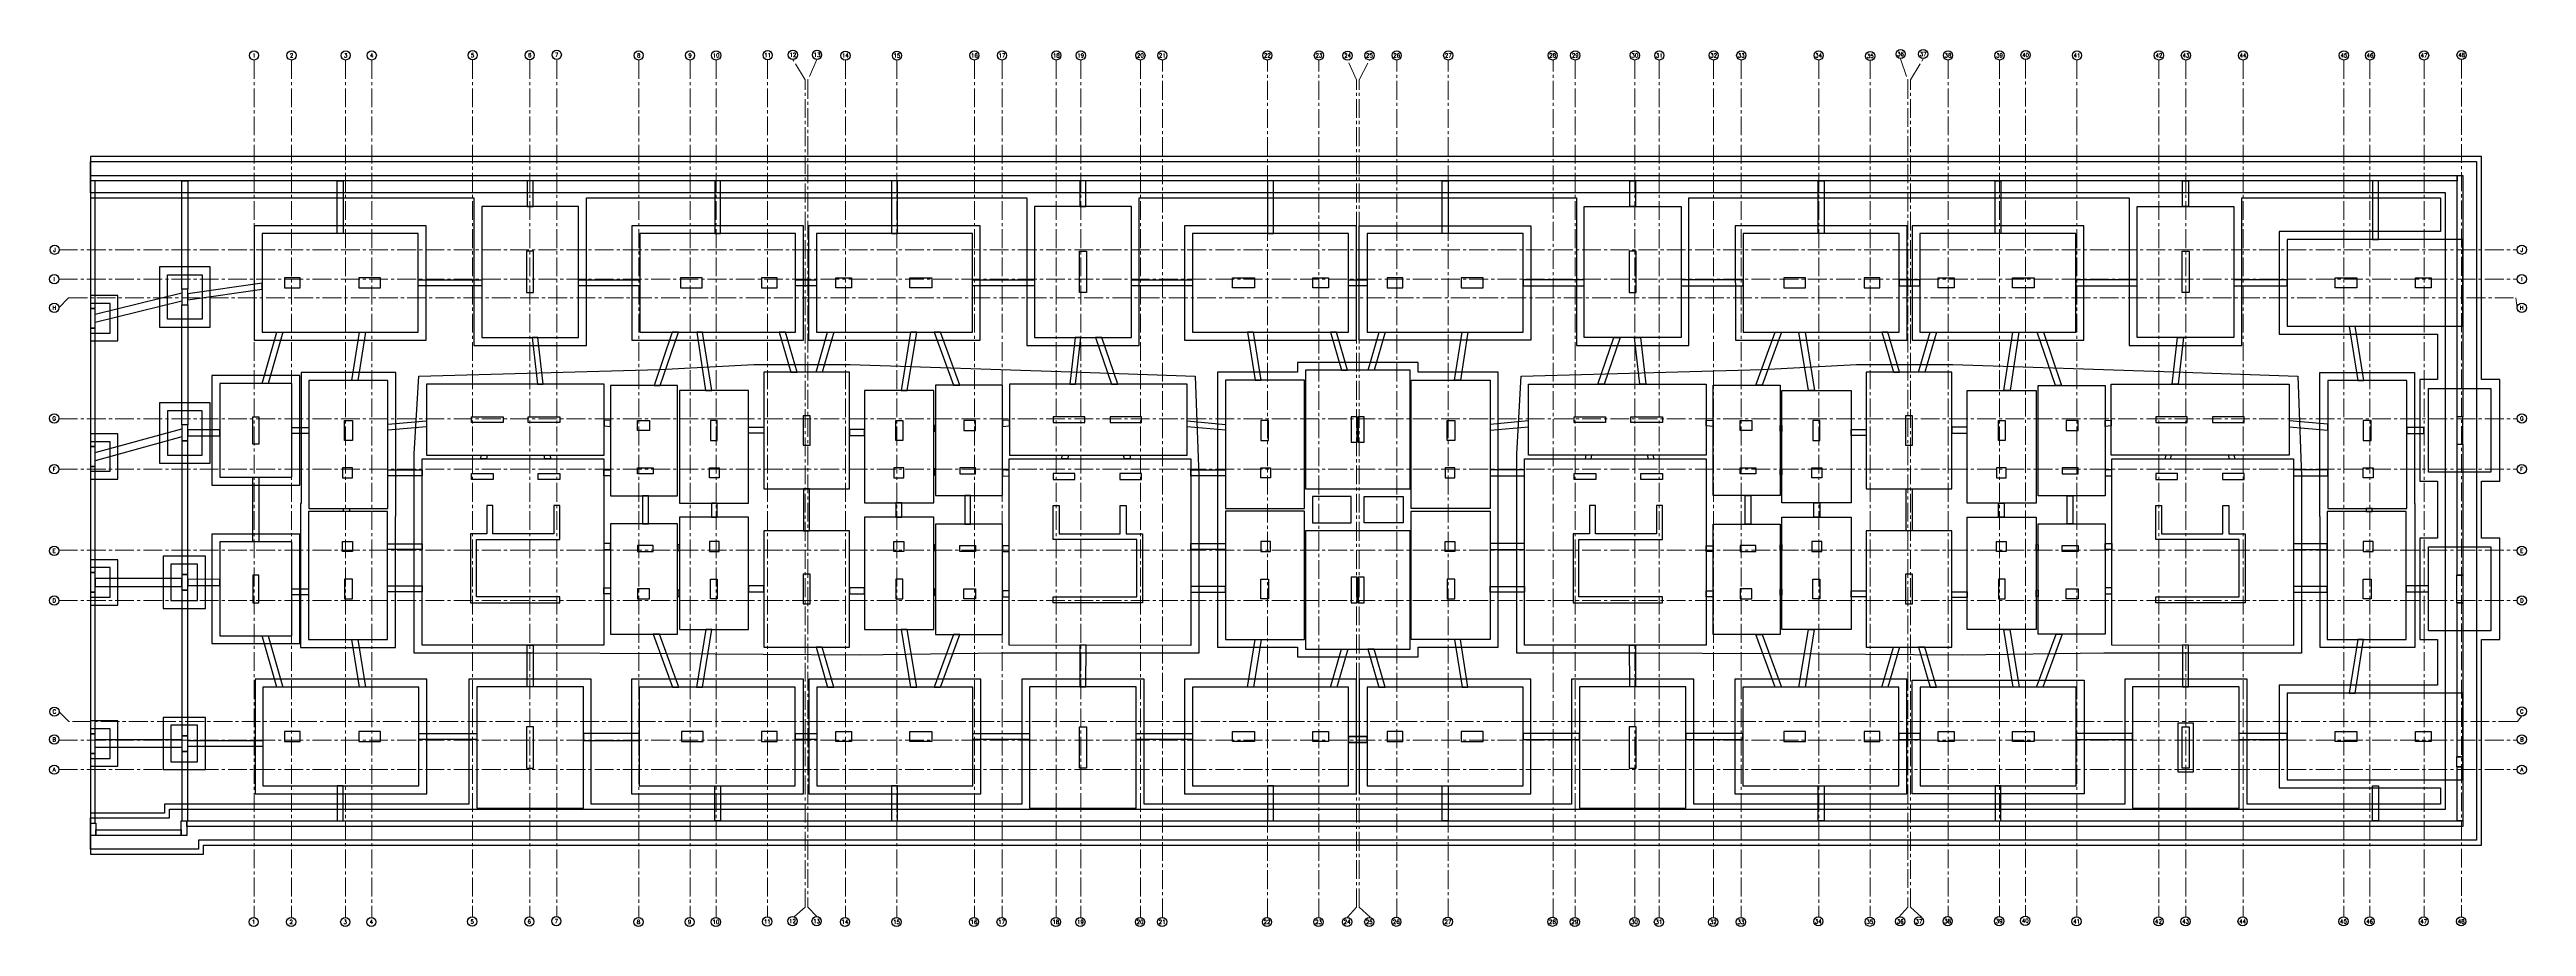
# Model space of a CAD drawing. Header units: metres. Extents: x -10 to 115, y -8 to 36.
import ezdxf
from ezdxf.enums import TextEntityAlignment as Align

# ---------------------------------------------------------------- set-up
doc = ezdxf.new("R2010")
doc.units = ezdxf.units.M
doc.linetypes.add('CENTER2', pattern=[28.575, 19.05, -3.175, 3.175, -3.175])
for name, color, linetype in [('Column', 4, 'Continuous'), ('GRID', 1, 'CENTER2'), ('Opening', 2, 'Continuous'), ('PCFooting', 7, 'Continuous'), ('RCFooting', 5, 'Continuous'), ('S-GRID-CIRC', 3, 'Continuous'), ('S-GRID-CIRC-TEXT', 3, 'Continuous'), ('Semelle', 21, 'Continuous'), ('ShearWall', 15, 'Continuous'), ('Wall', 1, 'Continuous')]:
    doc.layers.add(name, color=color, linetype=linetype)
doc.layers.add('S-GRID-DIMS', color=2, linetype='Continuous', lineweight=0)
doc.styles.add('S-ROMANS', font='romans.shx', dxfattribs={"width": 0.75})

# ---------------------------------------------------------------- blocks, each defined once
blk = doc.blocks.new('S-GRID-CIRC')
at = {"layer": 'S-GRID-CIRC'}
blk.add_circle((0, 0), 0.35, dxfattribs=at)
at = {"layer": 'S-GRID-CIRC-TEXT', "color": 3, "style": 'S-ROMANS', "flags": 8}
blk.add_attdef('GRID-CIRC', text='', height=0.3, dxfattribs=at).set_placement((0, 0), align=Align.MIDDLE)

msp = doc.modelspace()

# ---------------------------------------------------------------- linework, layer by layer
at = {"layer": 'Column', "color": 4}
for points in [[(-3.66, 23.56), (-3.36, 23.56), (-3.36, 24.36), (-3.66, 24.36)], [(-3.36, 17.47), (-3.66, 17.47), (-3.66, 16.67), (-3.36, 16.67)], [(-3.36, 9.89), (-3.66, 9.89), (-3.66, 9.09), (-3.36, 9.09)], [(-3.36, 1.72), (-3.66, 1.72), (-3.66, 0.92), (-3.36, 0.92)]]:
    msp.add_lwpolyline(points, close=True, dxfattribs=at)
at = {"layer": 'Column', "color": 4, "linetype": 'Continuous'}
for points in [[(1.54, 24.42), (2.34, 24.42), (2.34, 24.92), (1.54, 24.92)], [(5.3, 24.42), (6.4, 24.42), (6.4, 24.92), (5.3, 24.92)], [(21.59, 24.42), (22.69, 24.42), (22.69, 24.92), (21.59, 24.92)], [(25.7, 24.42), (26.5, 24.42), (26.5, 24.92), (25.7, 24.92)], [(30.26, 24.42), (29.46, 24.42), (29.46, 24.92), (30.26, 24.92)], [(34.32, 24.42), (33.22, 24.42), (33.22, 24.92), (34.32, 24.92)], [(50.66, 24.42), (49.56, 24.42), (49.56, 24.92), (50.66, 24.92)], [(54.42, 24.42), (53.62, 24.42), (53.62, 24.92), (54.42, 24.92)], [(57.38, 24.42), (58.18, 24.42), (58.18, 24.92), (57.38, 24.92)], [(61.14, 24.42), (62.24, 24.42), (62.24, 24.92), (61.14, 24.92)], [(77.48, 24.42), (78.58, 24.42), (78.58, 24.92), (77.48, 24.92)], [(81.54, 24.42), (82.34, 24.42), (82.34, 24.92), (81.54, 24.92)], [(86.1, 24.42), (85.3, 24.42), (85.3, 24.92), (86.1, 24.92)], [(90.16, 24.42), (89.06, 24.42), (89.06, 24.92), (90.16, 24.92)], [(106.5, 24.42), (105.4, 24.42), (105.4, 24.92), (106.5, 24.92)], [(110.26, 24.42), (109.46, 24.42), (109.46, 24.92), (110.26, 24.92)], [(-8.04, 23.38), (-8.29, 23.38), (-8.29, 22.38), (-8.04, 22.38)], [(-0.06, 17.89), (0.24, 17.89), (0.24, 16.49), (-0.06, 16.49)], [(4.58, 17.69), (4.98, 17.69), (4.98, 16.69), (4.58, 16.69)], [(19.42, 17.69), (20.02, 17.69), (20.02, 17.19), (19.42, 17.19)], [(23.46, 17.69), (23.11, 17.69), (23.11, 16.69), (23.46, 16.69)], [(28.16, 17.94), (27.81, 17.94), (27.81, 16.44), (28.16, 16.44)], [(32.5, 17.69), (32.85, 17.69), (32.85, 16.69), (32.5, 16.69)], [(36.54, 17.69), (35.94, 17.69), (35.94, 17.19), (36.54, 17.19)], [(51.38, 17.69), (50.98, 17.69), (50.98, 16.69), (51.38, 16.69)], [(55.57, 17.89), (55.57, 16.59), (55.87, 16.59), (55.87, 17.89)], [(55.92, 17.89), (55.92, 16.59), (56.22, 16.59), (56.22, 17.89)], [(60.42, 17.69), (60.82, 17.69), (60.82, 16.69), (60.42, 16.69)], [(75.26, 17.69), (75.86, 17.69), (75.86, 17.19), (75.26, 17.19)], [(79.3, 17.69), (78.95, 17.69), (78.95, 16.69), (79.3, 16.69)], [(83.99, 17.94), (83.64, 17.94), (83.64, 16.44), (83.99, 16.44)], [(88.34, 17.69), (88.69, 17.69), (88.69, 16.69), (88.34, 16.69)], [(92.38, 17.69), (91.78, 17.69), (91.78, 17.19), (92.38, 17.19)], [(107.22, 17.69), (106.82, 17.69), (106.82, 16.69), (107.22, 16.69)], [(111.86, 17.89), (111.56, 17.89), (111.56, 16.49), (111.86, 16.49)], [(-8.04, 16.37), (-8.29, 16.37), (-8.29, 15.37), (-8.04, 15.37)], [(4.98, 15.29), (4.48, 15.29), (4.48, 14.79), (4.98, 14.79)], [(19.42, 15.29), (20.22, 15.29), (20.22, 14.99), (19.42, 14.99)], [(23.06, 15.29), (23.56, 15.29), (23.56, 14.79), (23.06, 14.79)], [(32.9, 15.29), (32.4, 15.29), (32.4, 14.79), (32.9, 14.79)], [(36.54, 15.29), (35.74, 15.29), (35.74, 14.99), (36.54, 14.99)], [(50.98, 15.29), (51.48, 15.29), (51.48, 14.79), (50.98, 14.79)], [(60.82, 15.29), (60.32, 15.29), (60.32, 14.79), (60.82, 14.79)], [(75.26, 15.29), (76.06, 15.29), (76.06, 14.99), (75.26, 14.99)], [(78.9, 15.29), (79.4, 15.29), (79.4, 14.79), (78.9, 14.79)], [(88.74, 15.29), (88.24, 15.29), (88.24, 14.79), (88.74, 14.79)], [(92.38, 15.29), (91.58, 15.29), (91.58, 14.99), (92.38, 14.99)], [(106.82, 15.29), (107.32, 15.29), (107.32, 14.79), (106.82, 14.79)], [(11.01, 14.71), (11.01, 15.01), (12.11, 15.01), (12.11, 14.71)], [(14.39, 15.01), (15.49, 15.01), (15.49, 14.71), (14.39, 14.71)], [(41.57, 15.01), (40.47, 15.01), (40.47, 14.71), (41.57, 14.71)], [(44.95, 14.71), (44.95, 15.01), (43.85, 15.01), (43.85, 14.71)], [(66.85, 14.71), (66.85, 15.01), (67.95, 15.01), (67.95, 14.71)], [(70.23, 15.01), (71.33, 15.01), (71.33, 14.71), (70.23, 14.71)], [(97.41, 15.01), (96.31, 15.01), (96.31, 14.71), (97.41, 14.71)], [(100.79, 14.71), (100.79, 15.01), (99.69, 15.01), (99.69, 14.71)], [(4.98, 11.06), (4.48, 11.06), (4.48, 11.56), (4.98, 11.56)], [(19.42, 11.06), (20.22, 11.06), (20.22, 11.36), (19.42, 11.36)], [(23.06, 11.06), (23.56, 11.06), (23.56, 11.56), (23.06, 11.56)], [(32.9, 11.06), (32.4, 11.06), (32.4, 11.56), (32.9, 11.56)], [(36.54, 11.06), (35.74, 11.06), (35.74, 11.36), (36.54, 11.36)], [(50.98, 11.06), (51.48, 11.06), (51.48, 11.56), (50.98, 11.56)], [(60.82, 11.06), (60.32, 11.06), (60.32, 11.56), (60.82, 11.56)], [(75.26, 11.06), (76.06, 11.06), (76.06, 11.36), (75.26, 11.36)], [(78.9, 11.06), (79.4, 11.06), (79.4, 11.56), (78.9, 11.56)], [(88.74, 11.06), (88.24, 11.06), (88.24, 11.56), (88.74, 11.56)], [(92.38, 11.06), (91.58, 11.06), (91.58, 11.36), (92.38, 11.36)], [(106.82, 11.06), (107.32, 11.06), (107.32, 11.56), (106.82, 11.56)], [(-8.04, 9.99), (-8.29, 9.99), (-8.29, 8.99), (-8.04, 8.99)], [(-0.06, 8.46), (0.24, 8.46), (0.24, 9.86), (-0.06, 9.86)], [(4.58, 8.66), (4.98, 8.66), (4.98, 9.66), (4.58, 9.66)], [(19.42, 8.66), (20.02, 8.66), (20.02, 9.16), (19.42, 9.16)], [(23.46, 8.66), (23.11, 8.66), (23.11, 9.66), (23.46, 9.66)], [(28.16, 9.91), (27.81, 9.91), (27.81, 8.41), (28.16, 8.41)], [(32.5, 8.66), (32.85, 8.66), (32.85, 9.66), (32.5, 9.66)], [(36.54, 8.66), (35.94, 8.66), (35.94, 9.16), (36.54, 9.16)], [(51.38, 8.66), (50.98, 8.66), (50.98, 9.66), (51.38, 9.66)], [(55.57, 9.76), (55.57, 8.46), (55.87, 8.46), (55.87, 9.76)], [(55.92, 9.76), (55.92, 8.46), (56.22, 8.46), (56.22, 9.76)], [(60.42, 8.66), (60.82, 8.66), (60.82, 9.66), (60.42, 9.66)], [(75.26, 8.66), (75.86, 8.66), (75.86, 9.16), (75.26, 9.16)], [(79.3, 8.66), (78.95, 8.66), (78.95, 9.66), (79.3, 9.66)], [(83.99, 9.91), (83.64, 9.91), (83.64, 8.41), (83.99, 8.41)], [(88.34, 8.66), (88.69, 8.66), (88.69, 9.66), (88.34, 9.66)], [(92.38, 8.66), (91.78, 8.66), (91.78, 9.16), (92.38, 9.16)], [(107.22, 8.66), (106.82, 8.66), (106.82, 9.66), (107.22, 9.66)], [(111.86, 8.46), (111.56, 8.46), (111.56, 9.86), (111.86, 9.86)], [(-8.04, 1.82), (-8.29, 1.82), (-8.29, 0.82), (-8.04, 0.82)], [(1.54, 1.43), (2.34, 1.43), (2.34, 1.93), (1.54, 1.93)], [(5.3, 1.43), (6.4, 1.43), (6.4, 1.93), (5.3, 1.93)], [(21.64, 1.43), (22.74, 1.43), (22.74, 1.93), (21.64, 1.93)], [(25.7, 1.43), (26.5, 1.43), (26.5, 1.93), (25.7, 1.93)], [(30.26, 1.43), (29.46, 1.43), (29.46, 1.93), (30.26, 1.93)], [(34.32, 1.43), (33.22, 1.43), (33.22, 1.93), (34.32, 1.93)], [(50.66, 1.43), (49.56, 1.43), (49.56, 1.93), (50.66, 1.93)], [(54.42, 1.43), (53.62, 1.43), (53.62, 1.93), (54.42, 1.93)], [(57.38, 1.43), (58.18, 1.43), (58.18, 1.93), (57.38, 1.93)], [(61.14, 1.43), (62.24, 1.43), (62.24, 1.93), (61.14, 1.93)], [(77.48, 1.43), (78.58, 1.43), (78.58, 1.93), (77.48, 1.93)], [(81.54, 1.43), (82.34, 1.43), (82.34, 1.93), (81.54, 1.93)], [(86.1, 1.43), (85.3, 1.43), (85.3, 1.93), (86.1, 1.93)], [(90.16, 1.43), (89.06, 1.43), (89.06, 1.93), (90.16, 1.93)], [(106.5, 1.43), (105.4, 1.43), (105.4, 1.93), (106.5, 1.93)], [(110.26, 1.43), (109.46, 1.43), (109.46, 1.93), (110.26, 1.93)], [(111.56, 0.65), (111.86, 0.65), (111.86, 0.15), (111.56, 0.15)]]:
    msp.add_lwpolyline(points, close=True, dxfattribs=at)
at = {"layer": 'GRID', "lineweight": 0, "ltscale": 0.05}
for p, q in [((0, 35.96), (0, -7.48)), ((1.9, 35.96), (1.9, -7.48)), ((4.64, 35.96), (4.64, -7.48)), ((5.96, 35.96), (5.96, -7.48)), ((11.07, 35.96), (11.07, -7.48)), ((13.96, 35.96), (13.96, -7.48)), ((15.33, 35.96), (15.33, -7.48)), ((19.48, 35.96), (19.48, -7.48)), ((22.08, 35.96), (22.08, -7.48)), ((23.4, 35.96), (23.4, -7.48)), ((26.01, 35.96), (26.01, -7.48)), ((29.95, 35.96), (29.95, -7.48)), ((32.56, 35.96), (32.56, -7.48)), ((36.48, 35.96), (36.48, -7.48)), ((37.88, 35.96), (37.88, -7.48)), ((40.63, 35.96), (40.63, -7.48)), ((41.87, 35.96), (41.87, -7.48)), ((44.89, 35.96), (44.89, -7.48)), ((46, -7.48), (46, 35.96)), ((51.32, -7.48), (51.32, 35.96)), ((53.93, -7.48), (53.93, 35.96)), ((57.87, -7.48), (57.87, 35.96)), ((60.48, -7.48), (60.48, 35.96)), ((65.8, -7.48), (65.8, 35.96)), ((66.91, 35.96), (66.91, -7.48)), ((69.93, 35.96), (69.93, -7.48)), ((71.17, 35.96), (71.17, -7.48)), ((73.92, 35.96), (73.92, -7.48)), ((75.32, 35.96), (75.32, -7.48)), ((79.24, 35.96), (79.24, -7.45)), ((81.85, 35.96), (81.85, -7.45)), ((85.79, 35.96), (85.79, -7.45)), ((88.4, 35.96), (88.4, -7.45)), ((89.72, 35.99), (89.72, -7.43)), ((92.32, 35.96), (92.32, -7.45)), ((96.47, 35.96), (96.47, -7.45)), ((97.84, 35.96), (97.84, -7.45)), ((100.73, 35.96), (100.73, -7.45)), ((105.84, 35.96), (105.84, -7.45)), ((107.16, 35.96), (107.16, -7.45)), ((109.9, 35.96), (109.9, -7.45)), ((111.8, 35.99), (111.8, -7.45)), ((-9.89, 26.35), (114.62, 26.35)), ((-9.89, 24.86), (114.62, 24.86)), ((-9.89, 17.78), (114.62, 17.78)), ((-9.89, 15.23), (114.62, 15.23)), ((-9.89, 11.12), (114.62, 11.12)), ((-9.89, 8.57), (114.62, 8.57)), ((-9.89, 1.49), (114.62, 1.49)), ((-9.89, 0), (114.62, 0))]:
    msp.add_line(p, q, dxfattribs=at)
for points in [[(27.37, -7.45), (27.91, -6.97), (27.91, 34.96), (27.29, 36)], [(28.51, 36), (28.05, 34.96), (28.05, -6.97), (28.51, -7.45)], [(55.38, -7.48), (55.83, -6.97), (55.83, 34.96), (55.38, 35.96)], [(56.52, -7.48), (55.97, -6.97), (55.97, 34.96), (56.49, 35.96)], [(83.39, 36.03), (83.75, 34.96), (83.75, -6.97), (83.3, -7.48)], [(84.44, -7.48), (83.89, -6.97), (83.89, 34.96), (84.53, 36.03)], [(-9.89, 23.41), (-9.39, 23.91), (114.54, 23.91), (114.61, 23.41)], [(114.85, 2.72), (114.63, 2.44), (-9.38, 2.44), (-9.88, 2.94)]]:
    msp.add_lwpolyline(points, dxfattribs=at)
at = {"layer": 'Opening'}
for points in [[(55.57, 13.84), (53.6, 13.84), (53.6, 12.51), (55.57, 12.51)], [(56.22, 13.84), (58.2, 13.84), (58.2, 12.51), (56.22, 12.51)]]:
    msp.add_lwpolyline(points, close=True, dxfattribs=at)
at = {"layer": 'PCFooting'}
for points in [[(-8.29, 31.07), (-8.29, 28.99), (11.13, 28.99), (11.13, 21.5), (16.83, 21.5), (16.83, 28.99), (39.13, 28.99), (39.13, 21.5), (44.83, 21.5), (44.83, 28.99), (66.97, 28.99), (66.97, 21.5), (72.67, 21.5), (72.67, 28.99), (94.97, 28.99), (94.97, 21.5), (100.67, 21.5), (100.67, 28.99), (110.73, 28.99), (110.73, 27.27), (102.56, 27.27), (102.56, 22.07), (110.58, 22.07), (110.58, 19.77), (109.68, 19.77), (109.68, 14.62), (110.58, 14.62), (110.58, 11.74), (109.68, 11.74), (109.68, 6.59), (110.58, 6.59), (110.58, 4.28), (102.56, 4.28), (102.56, -0.92), (110.73, -0.92), (110.73, -1.75), (100.94, -1.75), (100.94, 4.59), (94.74, 4.59), (94.74, -1.75), (72.92, -1.75), (72.92, 4.59), (66.72, 4.59), (66.72, -1.75), (45.08, -1.75), (45.08, 4.59), (38.88, 4.59), (38.88, -1.75), (17.08, -1.75), (17.08, 4.59), (10.88, 4.59), (10.88, -1.75), (-4.54, -1.75), (-4.54, -2.2), (-8.29, -2.2), (-8.29, -4.28), (-2.56, -4.28), (-2.56, -3.83), (112.81, -3.83), (112.81, 6.59), (113.73, 6.59), (113.73, 11.74), (112.81, 11.74), (112.81, 14.62), (113.73, 14.62), (113.73, 19.77), (112.81, 19.77), (112.81, 31.07)], [(8.71, 27.57), (0.01, 27.57), (0.01, 21.77), (8.71, 21.77)], [(27.83, 27.57), (19.13, 27.57), (19.13, 21.77), (27.83, 21.77)], [(28.08, 21.77), (36.78, 21.77), (36.78, 27.57), (28.08, 27.57)], [(47.13, 21.77), (55.83, 21.77), (55.83, 27.57), (47.13, 27.57)], [(55.97, 27.57), (64.67, 27.57), (64.67, 21.77), (55.97, 21.77)], [(75.03, 21.77), (83.72, 21.77), (83.72, 27.57), (75.01, 27.57)], [(83.97, 21.77), (92.67, 21.77), (92.67, 27.57), (83.97, 27.57)], [(-2.23, 25.48), (-4.78, 25.48), (-4.78, 22.43), (-2.23, 22.43)], [(-6.89, 24.03), (-8.29, 24.03), (-8.29, 21.73), (-6.89, 21.73)], [(8.34, 19.94), (20.53, 20.28), (25.31, 20.54), (30.19, 20.54), (41.38, 20.16), (47.66, 19.94), (47.85, 14.89), (47.85, 5.9), (37.85, 5.91), (30.66, 5.81), (20.9, 5.87), (14.13, 5.9), (8.11, 5.9), (8.11, 16)], [(64.18, 19.94), (76.37, 20.28), (81.15, 20.54), (86.03, 20.54), (97.22, 20.16), (103.5, 19.94), (103.69, 14.89), (103.69, 5.9), (93.69, 5.91), (86.5, 5.81), (76.74, 5.87), (69.97, 5.9), (63.95, 5.9), (63.95, 16)], [(-2.13, 14.42), (2.32, 14.42), (2.32, 19.97), (-2.13, 19.97)], [(110.13, 19.32), (113.28, 19.32), (113.28, 15.07), (110.13, 15.07)], [(-4.78, 15.54), (-2.23, 15.54), (-2.23, 18.59), (-4.78, 18.59)], [(-8.29, 14.72), (-6.89, 14.72), (-6.89, 17.02), (-8.29, 17.02)], [(-2.13, 6.39), (2.32, 6.39), (2.32, 11.94), (-2.13, 11.94)], [(-8.29, 8.34), (-6.89, 8.34), (-6.89, 10.64), (-8.29, 10.64)], [(-4.61, 8.17), (-2.46, 8.17), (-2.46, 10.82), (-4.61, 10.82)], [(110.13, 11.29), (113.28, 11.29), (113.28, 7.04), (110.13, 7.04)], [(0.05, -1.22), (8.75, -1.22), (8.75, 4.58), (0.05, 4.58)], [(19.12, -1.22), (27.82, -1.22), (27.82, 4.58), (19.12, 4.58)], [(28.1, -1.22), (36.8, -1.22), (36.8, 4.58), (28.1, 4.58)], [(47.13, -1.22), (55.83, -1.22), (55.83, 4.58), (47.13, 4.58)], [(55.97, -1.22), (64.67, -1.22), (64.67, 4.58), (55.97, 4.58)], [(75, -1.22), (83.7, -1.22), (83.7, 4.58), (75, 4.58)], [(92.68, -1.22), (83.98, -1.22), (83.98, 4.53), (92.68, 4.53)], [(-4.61, 0), (-2.46, 0), (-2.46, 2.65), (-4.61, 2.65)], [(-8.29, 0.17), (-6.89, 0.17), (-6.89, 2.47), (-8.29, 2.47)]]:
    msp.add_lwpolyline(points, close=True, dxfattribs=at)
for points in [[(7.16, 12.83), (7.18, 12.83), (7.18, 15.19), (7.18, 20.13), (2.38, 20.13), (2.38, 17.04), (2.38, 13.49), (2.36, 13.49), (2.36, 9.16), (2.36, 6.19), (5.32, 6.19), (7.16, 6.19), (7.16, 9.31), (7.16, 12.83)], [(58.95, 5.71), (58.95, 6.2), (63, 6.2), (63, 20.14), (58.95, 20.14), (58.95, 20.64), (56.53, 20.64), (54.95, 20.64), (52.85, 20.64), (52.85, 20.14), (48.8, 20.14), (48.8, 6.2), (52.85, 6.2), (52.85, 5.71), (58.95, 5.71)], [(104.64, 12.83), (104.62, 12.83), (104.62, 15.19), (104.62, 20.13), (109.42, 20.13), (109.42, 17.04), (109.42, 13.49), (109.44, 13.49), (109.44, 9.16), (109.44, 6.19), (106.48, 6.19), (104.64, 6.19), (104.64, 9.31), (104.64, 12.83)]]:
    msp.add_lwpolyline(points, dxfattribs=at)
at = {"layer": 'RCFooting', "ltscale": 20}
for points in [[(-8.29, 30.82), (112.56, 30.82), (112.56, 20.52), (112.56, 7.04), (112.56, -3.58), (-2.81, -3.58), (-2.81, -4.03), (-8.29, -4.03), (-8.29, -2.45), (-4.29, -2.45), (-4.29, -2), (110.98, -2), (110.98, -0.52), (110.98, 6.7), (110.98, 29.24), (-8.29, 29.24)], [(16.43, 21.9), (16.43, 28.55), (11.53, 28.55), (11.53, 21.9)], [(44.43, 21.9), (44.43, 28.55), (39.53, 28.55), (39.53, 21.9)], [(67.37, 21.9), (67.37, 28.55), (72.27, 28.55), (72.27, 21.9)], [(95.37, 21.9), (95.37, 28.55), (100.27, 28.55), (100.27, 21.9)], [(8.31, 27.17), (0.41, 27.17), (0.41, 22.17), (8.31, 22.17)], [(27.43, 27.17), (19.53, 27.17), (19.53, 22.17), (27.43, 22.17)], [(36.38, 27.17), (28.48, 27.17), (28.48, 22.17), (36.38, 22.17)], [(55.43, 27.17), (47.53, 27.17), (47.53, 22.17), (55.43, 22.17)], [(64.27, 27.17), (56.37, 27.17), (56.37, 22.17), (64.27, 22.17)], [(83.32, 27.17), (75.42, 27.17), (75.42, 22.17), (83.32, 22.17)], [(92.27, 27.17), (84.37, 27.17), (84.37, 22.17), (92.27, 22.17)], [(111.86, 26.87), (102.96, 26.87), (102.96, 22.47), (111.86, 22.47)], [(30.16, 20.14), (25.81, 20.14), (25.81, 14.24), (30.16, 14.24)], [(58.55, 20.24), (53.25, 20.24), (53.25, 14.24), (58.55, 14.24)], [(85.99, 20.14), (81.64, 20.14), (81.64, 14.24), (85.99, 14.24)], [(1.92, 19.57), (-1.73, 19.57), (-1.73, 14.82), (1.92, 14.82)], [(6.78, 19.73), (2.78, 19.73), (2.78, 13.23), (6.78, 13.23)], [(17.74, 19.54), (8.74, 19.54), (8.74, 15.94), (17.74, 15.94)], [(21.45, 19.47), (18.05, 19.47), (18.05, 13.87), (21.45, 13.87)], [(25.04, 19.21), (21.54, 19.21), (21.54, 13.51), (25.04, 13.51)], [(34.42, 19.22), (30.92, 19.22), (30.92, 13.52), (34.42, 13.52)], [(37.91, 19.49), (34.51, 19.49), (34.51, 13.89), (37.91, 13.89)], [(47.26, 19.54), (38.26, 19.54), (38.26, 15.94), (47.26, 15.94)], [(53.2, 19.74), (49.2, 19.74), (49.2, 13.24), (53.2, 13.24)], [(58.6, 19.74), (62.6, 19.74), (62.6, 13.24), (58.6, 13.24)], [(64.54, 19.54), (73.54, 19.54), (73.54, 15.94), (64.54, 15.94)], [(73.89, 19.49), (77.29, 19.49), (77.29, 13.89), (73.89, 13.89)], [(77.38, 19.22), (80.88, 19.22), (80.88, 13.52), (77.38, 13.52)], [(86.76, 19.21), (90.26, 19.21), (90.26, 13.51), (86.76, 13.51)], [(90.35, 19.47), (93.75, 19.47), (93.75, 13.87), (90.35, 13.87)], [(94.06, 19.54), (103.06, 19.54), (103.06, 15.94), (94.06, 15.94)], [(109.02, 19.73), (105.02, 19.73), (105.02, 13.23), (109.02, 13.23)], [(8.51, 15.76), (17.71, 15.76), (17.71, 6.31), (8.51, 6.31)], [(38.25, 15.76), (47.45, 15.75), (47.45, 6.3), (38.25, 6.31)], [(64.35, 15.76), (73.55, 15.76), (73.55, 6.31), (64.35, 6.31)], [(94.09, 15.76), (103.29, 15.75), (103.29, 6.3), (94.09, 6.31)], [(6.76, 13.09), (2.76, 13.09), (2.76, 6.59), (6.76, 6.59)], [(25.04, 12.8), (21.54, 12.8), (21.54, 7.1), (25.04, 7.1)], [(34.42, 12.8), (30.92, 12.8), (30.92, 7.1), (34.42, 7.1)], [(53.2, 13.1), (49.2, 13.1), (49.2, 6.6), (53.2, 6.6)], [(58.6, 13.1), (62.6, 13.1), (62.6, 6.6), (58.6, 6.6)], [(77.38, 12.8), (80.88, 12.8), (80.88, 7.1), (77.38, 7.1)], [(86.76, 12.8), (90.26, 12.8), (90.26, 7.1), (86.76, 7.1)], [(109, 13.09), (105, 13.09), (105, 6.59), (109, 6.59)], [(1.92, 11.54), (-1.73, 11.54), (-1.73, 6.79), (1.92, 6.79)], [(21.45, 12.46), (18.05, 12.46), (18.05, 6.86), (21.45, 6.86)], [(30.16, 12.11), (25.81, 12.11), (25.81, 6.21), (30.16, 6.21)], [(37.91, 12.45), (34.51, 12.45), (34.51, 6.85), (37.91, 6.85)], [(58.55, 12.11), (53.25, 12.11), (53.25, 6.11), (58.55, 6.11)], [(73.89, 12.45), (77.29, 12.45), (77.29, 6.85), (73.89, 6.85)], [(85.99, 12.11), (81.64, 12.11), (81.64, 6.21), (85.99, 6.21)], [(90.35, 12.46), (93.75, 12.46), (93.75, 6.86), (90.35, 6.86)], [(8.35, 4.18), (0.45, 4.18), (0.45, -0.82), (8.35, -0.82)], [(16.68, -1.96), (16.68, 4.19), (11.28, 4.19), (11.28, -1.96)], [(27.41, 4.18), (19.51, 4.18), (19.5, -0.82), (27.4, -0.82)], [(36.4, 4.18), (28.5, 4.18), (28.5, -0.82), (36.4, -0.82)], [(44.68, -1.96), (44.68, 4.19), (39.28, 4.19), (39.28, -1.96)], [(55.43, 4.18), (47.53, 4.18), (47.53, -0.82), (55.43, -0.82)], [(64.27, 4.18), (56.37, 4.18), (56.37, -0.82), (64.27, -0.82)], [(72.52, -1.96), (72.52, 4.19), (67.12, 4.19), (67.12, -1.96)], [(83.3, 4.18), (75.4, 4.18), (75.4, -0.82), (83.3, -0.82)], [(92.28, 4.18), (84.38, 4.18), (84.38, -0.82), (92.28, -0.82)], [(100.54, -1.96), (100.54, 4.19), (95.14, 4.19), (95.14, -1.96)], [(111.86, 3.88), (102.96, 3.88), (102.96, -0.52), (111.86, -0.52)], [(97.45, 2.37), (98.2, 2.37), (98.2, -0.13), (97.45, -0.13)]]:
    msp.add_lwpolyline(points, close=True, dxfattribs=at)
at = {"layer": 'RCFooting'}
for points in [[(-4.38, 25.08), (-2.63, 25.08), (-2.63, 22.83), (-4.38, 22.83)], [(-7.29, 23.63), (-8.29, 23.63), (-8.29, 22.13), (-7.29, 22.13)], [(-2.63, 18.19), (-4.38, 18.19), (-4.38, 15.94), (-2.63, 15.94)], [(-7.29, 16.62), (-8.29, 16.62), (-8.29, 15.12), (-7.29, 15.12)], [(-7.29, 10.24), (-8.29, 10.24), (-8.29, 8.74), (-7.29, 8.74)], [(-2.86, 10.42), (-4.21, 10.42), (-4.21, 8.57), (-2.86, 8.57)], [(-7.29, 2.07), (-8.29, 2.07), (-8.29, 0.57), (-7.29, 0.57)], [(-2.86, 2.25), (-4.21, 2.25), (-4.21, 0.4), (-2.86, 0.4)]]:
    msp.add_lwpolyline(points, close=True, dxfattribs=at)
at = {"layer": 'Semelle'}
for points in [[(-8.29, 23.38), (-8.04, 23.38), (-8.04, 29.84), (-8.29, 29.84)], [(-3.66, 29.84), (-3.36, 29.84), (-3.36, 24.36), (-3.66, 24.36)], [(4.51, 27.17), (4.21, 27.17), (4.21, 29.84), (4.51, 29.84)], [(13.83, 28.55), (14.13, 28.55), (14.13, 29.84), (13.83, 29.84)], [(23.33, 27.17), (23.63, 27.17), (23.63, 29.84), (23.33, 29.84)], [(32.28, 27.17), (32.58, 27.17), (32.58, 29.84), (32.28, 29.84)], [(41.83, 28.55), (42.13, 28.55), (42.13, 29.84), (41.83, 29.84)], [(51.33, 27.17), (51.63, 27.17), (51.63, 29.84), (51.33, 29.84)], [(60.47, 27.17), (60.17, 27.17), (60.17, 29.84), (60.47, 29.84)], [(69.97, 28.55), (69.67, 28.55), (69.67, 29.84), (69.97, 29.84)], [(79.52, 27.17), (79.22, 27.17), (79.22, 29.84), (79.52, 29.84)], [(88.47, 27.17), (88.17, 27.17), (88.17, 29.84), (88.47, 29.84)], [(97.97, 28.55), (97.67, 28.55), (97.67, 29.84), (97.97, 29.84)], [(107.29, 26.87), (107.59, 26.87), (107.59, 29.84), (107.29, 29.84)], [(-3.66, 24.16), (-3.66, 23.75), (-8.04, 22.67), (-8.04, 23.08)], [(-3.36, 23.81), (0.41, 24.35), (0.41, 24.66), (-3.36, 24.11)], [(8.31, 24.52), (8.31, 24.82), (11.53, 24.82), (11.53, 24.52)], [(16.43, 24.52), (16.43, 24.82), (19.53, 24.82), (19.53, 24.52)], [(27.43, 24.52), (27.43, 24.82), (28.48, 24.82), (28.48, 24.52)], [(36.38, 24.52), (36.38, 24.82), (39.53, 24.82), (39.53, 24.52)], [(44.43, 24.52), (44.43, 24.82), (47.53, 24.82), (47.53, 24.52)], [(55.43, 24.52), (55.43, 24.82), (56.37, 24.82), (56.37, 24.52)], [(67.37, 24.52), (67.37, 24.82), (64.27, 24.82), (64.27, 24.52)], [(75.42, 24.52), (75.42, 24.82), (72.27, 24.82), (72.27, 24.52)], [(84.37, 24.52), (84.37, 24.82), (83.32, 24.82), (83.32, 24.52)], [(95.37, 24.52), (95.37, 24.82), (92.27, 24.82), (92.27, 24.52)], [(102.96, 24.52), (102.96, 24.82), (100.27, 24.82), (100.27, 24.52)], [(-3.66, 23.56), (-3.36, 23.56), (-3.36, 17.47), (-3.66, 17.47)], [(-8.29, 16.37), (-8.04, 16.37), (-8.04, 22.38), (-8.29, 22.38)], [(0.41, 19.57), (1.15, 22.17), (1.46, 22.17), (0.72, 19.57)], [(5.26, 19.73), (4.95, 19.73), (5.34, 22.17), (5.64, 22.17)], [(14.35, 19.54), (14.65, 19.54), (14.38, 21.9), (14.08, 21.9)], [(20.26, 19.47), (20.57, 19.47), (21.49, 22.17), (21.18, 22.17)], [(22.87, 19.21), (23.18, 19.21), (22.72, 22.17), (22.42, 22.17)], [(27.19, 20.14), (27.5, 20.14), (26.91, 22.17), (26.6, 22.17)], [(32.77, 19.22), (33.08, 19.22), (33.56, 22.17), (33.25, 22.17)], [(35.42, 19.49), (35.74, 19.49), (34.76, 22.17), (34.44, 22.17)], [(41.31, 19.54), (41.61, 19.54), (41.88, 21.9), (41.58, 21.9)], [(43.42, 19.54), (43.74, 19.54), (42.93, 21.9), (42.61, 21.9)], [(50.7, 19.74), (51.01, 19.74), (50.62, 22.17), (50.32, 22.17)], [(55.07, 20.24), (55.38, 20.24), (54.82, 22.17), (54.51, 22.17)], [(56.73, 20.24), (56.42, 20.24), (56.98, 22.17), (57.29, 22.17)], [(61.1, 19.74), (60.79, 19.74), (61.18, 22.17), (61.48, 22.17)], [(68.38, 19.54), (68.06, 19.54), (68.87, 21.9), (69.19, 21.9)], [(70.49, 19.54), (70.19, 19.54), (69.92, 21.9), (70.22, 21.9)], [(76.38, 19.49), (76.06, 19.49), (77.04, 22.17), (77.36, 22.17)], [(79.03, 19.22), (78.72, 19.22), (78.24, 22.17), (78.55, 22.17)], [(84.61, 20.14), (84.3, 20.14), (84.89, 22.17), (85.2, 22.17)], [(88.93, 19.21), (88.62, 19.21), (89.08, 22.17), (89.38, 22.17)], [(91.54, 19.47), (91.23, 19.47), (90.31, 22.17), (90.62, 22.17)], [(97.45, 19.54), (97.15, 19.54), (97.42, 21.9), (97.72, 21.9)], [(106.54, 19.73), (106.85, 19.73), (106.41, 22.47), (106.11, 22.46)], [(6.78, 17.2), (6.78, 17.51), (8.74, 17.68), (8.74, 17.38)], [(17.74, 17.42), (18.05, 17.39), (18.05, 17.69), (17.74, 17.72)], [(37.91, 17.39), (38.26, 17.42), (38.26, 17.72), (37.91, 17.69)], [(47.26, 17.38), (47.26, 17.68), (49.2, 17.5), (49.2, 17.2)], [(64.54, 17.38), (64.54, 17.68), (62.6, 17.5), (62.6, 17.2)], [(73.89, 17.39), (73.54, 17.42), (73.54, 17.72), (73.89, 17.69)], [(94.06, 17.42), (93.75, 17.39), (93.75, 17.69), (94.06, 17.72)], [(105.02, 17.2), (105.02, 17.51), (103.06, 17.68), (103.06, 17.38)], [(-8.04, 15.66), (-8.04, 16.07), (-3.66, 17.27), (-3.66, 16.86)], [(-3.66, 9.89), (-3.36, 9.89), (-3.36, 16.67), (-3.66, 16.67)], [(-3.36, 17.22), (-3.36, 16.92), (-1.73, 16.92), (-1.73, 17.22)], [(1.92, 17.04), (1.92, 17.34), (2.78, 17.34), (2.78, 17.04)], [(25.04, 17.05), (25.04, 17.35), (25.81, 17.35), (25.81, 17.05)], [(30.16, 16.94), (30.92, 16.94), (30.92, 17.24), (30.16, 17.24)], [(81.64, 16.94), (80.88, 16.94), (80.88, 17.24), (81.64, 17.24)], [(86.76, 17.05), (86.76, 17.35), (85.99, 17.35), (85.99, 17.05)], [(109.88, 17.04), (109.88, 17.34), (109.02, 17.34), (109.02, 17.04)], [(-8.29, 9.99), (-8.04, 9.99), (-8.04, 15.37), (-8.29, 15.37)], [(6.78, 14.89), (6.78, 15.19), (8.51, 15.19), (8.51, 14.89)], [(11.48, 15.76), (11.5, 15.94), (11.8, 15.94), (11.78, 15.76)], [(14.72, 15.76), (14.7, 15.94), (15, 15.94), (15.02, 15.76)], [(17.71, 15.19), (18.05, 15.19), (18.05, 14.89), (17.71, 14.89)], [(34.42, 14.94), (34.51, 14.94), (34.51, 15.25), (34.42, 15.25)], [(37.91, 14.89), (38.25, 14.87), (38.25, 15.17), (37.91, 15.19)], [(40.91, 15.76), (40.93, 15.94), (41.23, 15.94), (41.21, 15.76)], [(44.09, 15.75), (44.04, 15.94), (44.35, 15.94), (44.39, 15.75)], [(47.45, 14.89), (47.45, 15.19), (49.2, 15.19), (49.2, 14.89)], [(64.35, 14.89), (64.35, 15.19), (62.6, 15.19), (62.6, 14.89)], [(67.71, 15.75), (67.76, 15.94), (67.45, 15.94), (67.41, 15.75)], [(70.89, 15.76), (70.87, 15.94), (70.57, 15.94), (70.59, 15.76)], [(77.38, 14.94), (77.29, 14.94), (77.29, 15.25), (77.38, 15.25)], [(94.09, 15.19), (93.75, 15.19), (93.75, 14.89), (94.09, 14.89)], [(97.08, 15.76), (97.1, 15.94), (96.8, 15.94), (96.78, 15.76)], [(100.32, 15.76), (100.3, 15.94), (100, 15.94), (100.02, 15.76)], [(105.02, 14.89), (105.02, 15.19), (103.29, 15.19), (103.29, 14.89)], [(-0.06, 11.54), (-0.06, 14.82), (0.24, 14.82), (0.24, 11.54)], [(19.68, 12.46), (19.98, 12.46), (19.98, 13.87), (19.68, 13.87)], [(35.99, 12.45), (36.29, 12.45), (36.29, 13.89), (35.99, 13.89)], [(75.81, 12.45), (75.51, 12.45), (75.51, 13.89), (75.81, 13.89)], [(92.12, 12.46), (91.82, 12.46), (91.82, 13.87), (92.12, 13.87)], [(4.53, 13.09), (4.53, 13.23), (4.83, 13.23), (4.83, 13.09)], [(23.16, 12.8), (23.46, 12.8), (23.46, 13.51), (23.16, 13.51)], [(32.5, 12.8), (32.8, 12.8), (32.8, 13.52), (32.5, 13.52)], [(79.3, 12.8), (79, 12.8), (79, 13.52), (79.3, 13.52)], [(88.64, 12.8), (88.34, 12.8), (88.34, 13.51), (88.64, 13.51)], [(107.27, 13.09), (107.27, 13.23), (106.97, 13.23), (106.97, 13.09)], [(6.76, 11.15), (6.76, 11.45), (8.51, 11.45), (8.51, 11.15)], [(17.71, 11.16), (18.05, 11.16), (18.05, 11.46), (17.71, 11.46)], [(21.45, 11.1), (21.54, 11.11), (21.54, 11.41), (21.45, 11.4)], [(34.42, 11.11), (34.51, 11.1), (34.51, 11.4), (34.42, 11.41)], [(37.91, 11.05), (38.25, 11.05), (38.25, 11.35), (37.91, 11.35)], [(47.45, 11.16), (47.45, 11.46), (49.2, 11.46), (49.2, 11.16)], [(64.35, 11.16), (64.35, 11.46), (62.6, 11.46), (62.6, 11.16)], [(73.89, 11.05), (73.55, 11.05), (73.55, 11.35), (73.89, 11.35)], [(77.38, 11.11), (77.29, 11.1), (77.29, 11.4), (77.38, 11.41)], [(90.35, 11.1), (90.26, 11.11), (90.26, 11.41), (90.35, 11.4)], [(94.09, 11.16), (93.75, 11.16), (93.75, 11.46), (94.09, 11.46)], [(105, 11.15), (105, 11.45), (103.29, 11.45), (103.29, 11.15)], [(-8.29, 1.82), (-8.04, 1.82), (-8.04, 8.99), (-8.29, 8.99)], [(-8.04, 9.69), (-8.04, 9.29), (-3.66, 9.29), (-3.66, 9.69)], [(-3.66, 1.72), (-3.36, 1.72), (-3.36, 9.09), (-3.66, 9.09)], [(-3.36, 9.34), (-1.73, 9.34), (-1.74, 9.65), (-3.36, 9.64)], [(1.92, 8.86), (1.92, 9.16), (2.76, 9.16), (2.76, 8.86)], [(6.76, 9.01), (6.76, 9.31), (8.51, 9.31), (8.51, 9.01)], [(17.71, 8.91), (17.71, 9.21), (18.05, 9.21), (18.05, 8.91)], [(21.45, 8.78), (21.54, 8.78), (21.54, 9.09), (21.45, 9.09)], [(25.04, 9.02), (25.81, 9.02), (25.81, 9.32), (25.04, 9.32)], [(30.16, 8.91), (30.92, 8.91), (30.92, 9.21), (30.16, 9.21)], [(34.42, 8.85), (34.51, 8.84), (34.51, 9.14), (34.42, 9.15)], [(37.91, 8.76), (38.25, 8.76), (38.25, 9.06), (37.91, 9.06)], [(47.45, 8.99), (49.2, 8.99), (49.2, 9.29), (47.45, 9.29)], [(64.35, 8.99), (62.6, 8.99), (62.6, 9.29), (64.35, 9.29)], [(73.89, 8.76), (73.55, 8.76), (73.55, 9.06), (73.89, 9.06)], [(77.38, 8.85), (77.29, 8.84), (77.29, 9.14), (77.38, 9.15)], [(81.64, 8.76), (80.88, 8.76), (80.88, 9.06), (81.64, 9.06)], [(86.76, 8.72), (85.99, 8.72), (85.99, 9.02), (86.76, 9.02)], [(90.35, 8.78), (90.26, 8.78), (90.26, 9.09), (90.35, 9.09)], [(94.09, 8.91), (94.09, 9.21), (93.75, 9.21), (93.75, 8.91)], [(105, 8.99), (105, 9.29), (103.29, 9.29), (103.29, 8.99)], [(110.13, 9.01), (110.13, 9.31), (109, 9.31), (109, 9.01)], [(1.15, 4.18), (0.41, 6.79), (0.72, 6.79), (1.46, 4.18)], [(5.34, 4.18), (4.96, 6.59), (5.26, 6.59), (5.64, 4.18)], [(13.83, 4.19), (13.83, 6.31), (14.13, 6.31), (14.13, 4.19)], [(21.2, 4.18), (21.52, 4.18), (20.54, 6.86), (20.22, 6.86)], [(22.4, 4.18), (22.71, 4.18), (23.18, 7.1), (22.88, 7.1)], [(33.25, 4.18), (33.56, 4.18), (33.08, 7.1), (32.78, 7.1)], [(34.44, 4.18), (34.76, 4.18), (35.74, 6.85), (35.42, 6.85)], [(41.83, 4.19), (42.13, 4.19), (42.14, 6.31), (41.83, 6.31)], [(50.32, 4.18), (50.7, 6.6), (51, 6.6), (50.62, 4.18)], [(61.48, 4.18), (61.1, 6.6), (60.8, 6.6), (61.18, 4.18)], [(69.97, 4.19), (69.67, 4.19), (69.66, 6.31), (69.97, 6.31)], [(77.36, 4.18), (77.04, 4.18), (76.06, 6.85), (76.38, 6.85)], [(78.55, 4.18), (78.24, 4.18), (78.72, 7.1), (79.02, 7.1)], [(89.4, 4.18), (89.09, 4.18), (88.62, 7.1), (88.92, 7.1)], [(90.6, 4.18), (90.28, 4.18), (91.26, 6.86), (91.58, 6.86)], [(97.97, 4.19), (97.97, 6.31), (97.67, 6.31), (97.67, 4.19)], [(106.41, 3.88), (106.84, 6.59), (106.54, 6.59), (106.11, 3.88)], [(29.05, 4.18), (29.36, 4.18), (28.77, 6.21), (28.46, 6.21)], [(54.83, 4.18), (54.52, 4.18), (55.08, 6.11), (55.4, 6.11)], [(56.97, 4.18), (57.28, 4.18), (56.72, 6.11), (56.4, 6.11)], [(82.75, 4.18), (82.44, 4.18), (83.03, 6.21), (83.34, 6.21)], [(84.89, 4.18), (85.2, 4.18), (84.61, 6.21), (84.3, 6.21)], [(-8.04, 1.12), (-8.04, 1.52), (-3.66, 1.52), (-3.66, 1.12)], [(-3.36, 1.17), (-3.36, 1.47), (0.45, 1.48), (0.45, 1.18)], [(8.35, 1.53), (8.35, 1.83), (11.28, 1.83), (11.28, 1.53)], [(16.68, 1.48), (19.51, 1.48), (19.51, 1.83), (16.68, 1.83)], [(27.42, 1.53), (27.42, 1.83), (28.5, 1.83), (28.5, 1.53)], [(36.4, 1.53), (36.4, 1.83), (39.28, 1.83), (39.28, 1.53)], [(44.68, 1.53), (44.68, 1.83), (47.53, 1.83), (47.53, 1.53)], [(55.43, 1.38), (55.43, 1.68), (56.37, 1.68), (56.37, 1.38)], [(56.37, 1.38), (56.37, 1.68), (55.43, 1.68), (55.43, 1.38)], [(67.12, 1.53), (67.12, 1.83), (64.27, 1.83), (64.27, 1.53)], [(75.4, 1.53), (75.4, 1.83), (72.52, 1.83), (72.52, 1.53)], [(84.38, 1.53), (84.38, 1.83), (83.3, 1.83), (83.3, 1.53)], [(95.14, 1.53), (95.14, 1.83), (92.28, 1.83), (92.28, 1.53)], [(102.96, 1.53), (102.96, 1.83), (100.52, 1.83), (100.52, 1.53)], [(-8.29, -2.72), (-8.04, -2.72), (-8.04, 0.82), (-8.29, 0.82)], [(-3.66, -2.6), (-3.36, -2.6), (-3.36, 0.92), (-3.66, 0.92)], [(4.21, -2.6), (4.51, -2.6), (4.51, -0.82), (4.21, -0.82)], [(23.33, -2.6), (23.33, -0.82), (23.63, -0.82), (23.63, -2.6)], [(32.28, -2.6), (32.58, -2.6), (32.58, -0.82), (32.28, -0.82)], [(51.33, -2.6), (51.63, -2.6), (51.63, -0.82), (51.33, -0.82)], [(60.47, -2.6), (60.17, -2.6), (60.17, -0.82), (60.47, -0.82)], [(79.52, -2.6), (79.22, -2.6), (79.22, -0.82), (79.52, -0.82)], [(88.47, -2.6), (88.47, -0.82), (88.17, -0.82), (88.17, -2.6)], [(107.59, -2.6), (107.29, -2.6), (107.29, -0.82), (107.59, -0.82)]]:
    msp.add_lwpolyline(points, close=True, dxfattribs=at)
for points in [[(28.46, 20.14), (29.05, 22.17), (29.36, 22.17), (28.77, 20.14), (28.46, 20.14)], [(83.34, 20.14), (82.75, 22.17), (82.44, 22.17), (83.03, 20.14), (83.34, 20.14)], [(34.42, 17.14), (34.51, 17.15), (34.51, 17.45), (34.42, 17.44), (34.42, 17.14)], [(77.38, 17.14), (77.29, 17.15), (77.29, 17.45), (77.38, 17.44), (77.38, 17.14)], [(27.83, 12.11), (28.13, 12.11), (28.13, 14.24), (27.83, 14.24), (27.83, 12.11)], [(83.97, 12.11), (83.67, 12.11), (83.67, 14.24), (83.97, 14.24), (83.97, 12.11)]]:
    msp.add_lwpolyline(points, dxfattribs=at)
at = {"layer": 'ShearWall'}
for points in [[(14.15, 26.28), (13.8, 26.28), (13.8, 24.18), (14.15, 24.18)], [(41.81, 26.28), (42.16, 26.28), (42.16, 24.18), (41.81, 24.18)], [(69.99, 26.28), (69.64, 26.28), (69.64, 24.18), (69.99, 24.18)], [(97.65, 26.28), (98, 26.28), (98, 24.18), (97.65, 24.18)], [(11.01, 17.59), (11.01, 17.89), (12.61, 17.89), (12.61, 17.59)], [(13.89, 17.59), (13.89, 17.89), (15.49, 17.89), (15.49, 17.59)], [(42.07, 17.59), (42.07, 17.89), (40.47, 17.89), (40.47, 17.59)], [(44.95, 17.59), (44.95, 17.89), (43.35, 17.89), (43.35, 17.59)], [(66.85, 17.59), (66.85, 17.89), (68.45, 17.89), (68.45, 17.59)], [(69.73, 17.59), (69.73, 17.89), (71.33, 17.89), (71.33, 17.59)], [(97.91, 17.59), (97.91, 17.89), (96.31, 17.89), (96.31, 17.59)], [(100.79, 17.59), (100.79, 17.89), (99.19, 17.89), (99.19, 17.59)], [(10.96, 8.46), (15.49, 8.46), (15.49, 8.76), (11.26, 8.76), (11.26, 11.66), (15.49, 11.66), (15.49, 13.38), (15.19, 13.38), (15.19, 11.96), (12.09, 11.96), (12.09, 13.38), (11.79, 13.38), (11.79, 11.96), (10.96, 11.96)], [(45, 8.46), (40.47, 8.46), (40.47, 8.76), (44.7, 8.76), (44.7, 11.66), (40.47, 11.66), (40.47, 13.38), (40.77, 13.38), (40.77, 11.96), (43.87, 11.96), (43.87, 13.38), (44.17, 13.38), (44.17, 11.96), (45, 11.96)], [(66.8, 8.46), (71.33, 8.46), (71.33, 8.76), (67.1, 8.76), (67.1, 11.66), (71.33, 11.66), (71.33, 13.38), (71.03, 13.38), (71.03, 11.96), (67.93, 11.96), (67.93, 13.38), (67.63, 13.38), (67.63, 11.96), (66.8, 11.96)], [(100.84, 8.46), (96.31, 8.46), (96.31, 8.76), (100.54, 8.76), (100.54, 11.66), (96.31, 11.66), (96.31, 13.38), (96.61, 13.38), (96.61, 11.96), (99.71, 11.96), (99.71, 13.38), (100.01, 13.38), (100.01, 11.96), (100.84, 11.96)], [(14.15, 2.17), (13.8, 2.17), (13.8, 0.07), (14.15, 0.07)], [(41.81, 2.17), (42.16, 2.17), (42.16, 0.07), (41.81, 0.07)], [(69.99, 2.17), (69.64, 2.17), (69.64, 0.07), (69.99, 0.07)], [(97.65, 2.17), (98, 2.17), (98, 0.07), (97.65, 0.07)]]:
    msp.add_lwpolyline(points, close=True, dxfattribs=at)
at = {"layer": 'Wall'}
for points in [[(-8.29, 30.12), (111.58, 30.12), (111.58, 29.84), (-8.29, 29.84)], [(111.86, 30.12), (111.86, 17.89), (111.58, 17.89), (111.58, 30.12)], [(111.86, 9.86), (111.58, 9.86), (111.58, 16.49), (111.86, 16.49)], [(111.86, 0.65), (111.58, 0.65), (111.58, 8.46), (111.86, 8.46)], [(111.58, -2.6), (111.58, 0.15), (111.86, 0.15), (111.86, -2.6)], [(-8.01, -3.33), (-8.29, -3.33), (-8.29, -2.72), (-8.01, -2.72)], [(-3.69, -3.33), (-8.01, -3.33), (-8.01, -3.05), (-3.69, -3.05)], [(-3.41, -2.6), (-3.41, -3.33), (-3.69, -3.33), (-3.69, -2.6)], [(-3.41, -2.6), (111.86, -2.6), (111.86, -2.88), (-3.41, -2.88)]]:
    msp.add_lwpolyline(points, close=True, dxfattribs=at)

# ---------------------------------------------------------------- block references
at = {"layer": 'S-GRID-CIRC'}
ref = msp.add_blockref('S-GRID-CIRC', (-10.1, 26.35), dxfattribs=dict(at, xscale=0.667, yscale=0.667, zscale=0.667))
ref.add_attrib('GRID-CIRC', 'J', dxfattribs={"layer": 'S-GRID-CIRC-TEXT', "color": 3, "height": 0.2, "style": 'S-ROMANS'}).set_placement((-10.1, 26.35), align=Align.MIDDLE)
ref = msp.add_blockref('S-GRID-CIRC', (114.85, 26.35), dxfattribs=dict(at, xscale=0.667, yscale=0.667, zscale=0.667))
ref.add_attrib('GRID-CIRC', 'J', dxfattribs={"layer": 'S-GRID-CIRC-TEXT', "color": 3, "height": 0.2, "style": 'S-ROMANS'}).set_placement((114.85, 26.35), align=Align.MIDDLE)
ref = msp.add_blockref('S-GRID-CIRC', (-10.12, 24.86), dxfattribs=dict(at, xscale=0.667, yscale=0.667, zscale=0.667))
ref.add_attrib('GRID-CIRC', 'I', dxfattribs={"layer": 'S-GRID-CIRC-TEXT', "color": 3, "height": 0.2, "style": 'S-ROMANS'}).set_placement((-10.12, 24.86), align=Align.MIDDLE)
ref = msp.add_blockref('S-GRID-CIRC', (114.85, 24.86), dxfattribs=dict(at, xscale=0.667, yscale=0.667, zscale=0.667))
ref.add_attrib('GRID-CIRC', 'I', dxfattribs={"layer": 'S-GRID-CIRC-TEXT', "color": 3, "height": 0.2, "style": 'S-ROMANS'}).set_placement((114.85, 24.86), align=Align.MIDDLE)
ref = msp.add_blockref('S-GRID-CIRC', (-10.12, 23.41), dxfattribs=dict(at, xscale=0.667, yscale=0.667, zscale=0.667))
ref.add_attrib('GRID-CIRC', 'H', dxfattribs={"layer": 'S-GRID-CIRC-TEXT', "color": 3, "height": 0.2, "style": 'S-ROMANS'}).set_placement((-10.12, 23.41), align=Align.MIDDLE)
ref = msp.add_blockref('S-GRID-CIRC', (114.85, 23.41), dxfattribs=dict(at, xscale=0.667, yscale=0.667, zscale=0.667))
ref.add_attrib('GRID-CIRC', 'H', dxfattribs={"layer": 'S-GRID-CIRC-TEXT', "color": 3, "height": 0.2, "style": 'S-ROMANS'}).set_placement((114.85, 23.41), align=Align.MIDDLE)
ref = msp.add_blockref('S-GRID-CIRC', (-10.12, 17.8), dxfattribs=dict(at, xscale=0.667, yscale=0.667, zscale=0.667))
ref.add_attrib('GRID-CIRC', 'G', dxfattribs={"layer": 'S-GRID-CIRC-TEXT', "color": 3, "height": 0.2, "style": 'S-ROMANS'}).set_placement((-10.12, 17.8), align=Align.MIDDLE)
ref = msp.add_blockref('S-GRID-CIRC', (114.85, 17.8), dxfattribs=dict(at, xscale=0.667, yscale=0.667, zscale=0.667))
ref.add_attrib('GRID-CIRC', 'G', dxfattribs={"layer": 'S-GRID-CIRC-TEXT', "color": 3, "height": 0.2, "style": 'S-ROMANS'}).set_placement((114.85, 17.8), align=Align.MIDDLE)
ref = msp.add_blockref('S-GRID-CIRC', (-10.12, 15.23), dxfattribs=dict(at, xscale=0.667, yscale=0.667, zscale=0.667))
ref.add_attrib('GRID-CIRC', 'F', dxfattribs={"layer": 'S-GRID-CIRC-TEXT', "color": 3, "height": 0.2, "style": 'S-ROMANS'}).set_placement((-10.12, 15.23), align=Align.MIDDLE)
ref = msp.add_blockref('S-GRID-CIRC', (114.85, 15.23), dxfattribs=dict(at, xscale=0.667, yscale=0.667, zscale=0.667))
ref.add_attrib('GRID-CIRC', 'F', dxfattribs={"layer": 'S-GRID-CIRC-TEXT', "color": 3, "height": 0.2, "style": 'S-ROMANS'}).set_placement((114.85, 15.23), align=Align.MIDDLE)
ref = msp.add_blockref('S-GRID-CIRC', (-10.12, 11.09), dxfattribs=dict(at, xscale=0.667, yscale=0.667, zscale=0.667))
ref.add_attrib('GRID-CIRC', 'E', dxfattribs={"layer": 'S-GRID-CIRC-TEXT', "color": 3, "height": 0.2, "style": 'S-ROMANS'}).set_placement((-10.12, 11.09), align=Align.MIDDLE)
ref = msp.add_blockref('S-GRID-CIRC', (114.85, 11.09), dxfattribs=dict(at, xscale=0.667, yscale=0.667, zscale=0.667))
ref.add_attrib('GRID-CIRC', 'E', dxfattribs={"layer": 'S-GRID-CIRC-TEXT', "color": 3, "height": 0.2, "style": 'S-ROMANS'}).set_placement((114.85, 11.09), align=Align.MIDDLE)
ref = msp.add_blockref('S-GRID-CIRC', (-10.12, 8.57), dxfattribs=dict(at, xscale=0.667, yscale=0.667, zscale=0.667))
ref.add_attrib('GRID-CIRC', 'D', dxfattribs={"layer": 'S-GRID-CIRC-TEXT', "color": 3, "height": 0.2, "style": 'S-ROMANS'}).set_placement((-10.12, 8.57), align=Align.MIDDLE)
ref = msp.add_blockref('S-GRID-CIRC', (114.85, 8.57), dxfattribs=dict(at, xscale=0.667, yscale=0.667, zscale=0.667))
ref.add_attrib('GRID-CIRC', 'D', dxfattribs={"layer": 'S-GRID-CIRC-TEXT', "color": 3, "height": 0.2, "style": 'S-ROMANS'}).set_placement((114.85, 8.57), align=Align.MIDDLE)
ref = msp.add_blockref('S-GRID-CIRC', (-10.11, 2.94), dxfattribs=dict(at, xscale=0.667, yscale=0.667, zscale=0.667))
ref.add_attrib('GRID-CIRC', 'C', dxfattribs={"layer": 'S-GRID-CIRC-TEXT', "color": 3, "height": 0.2, "style": 'S-ROMANS'}).set_placement((-10.11, 2.94), align=Align.MIDDLE)
ref = msp.add_blockref('S-GRID-CIRC', (114.85, 2.95), dxfattribs=dict(at, xscale=0.667, yscale=0.667, zscale=0.667))
ref.add_attrib('GRID-CIRC', 'C', dxfattribs={"layer": 'S-GRID-CIRC-TEXT', "color": 3, "height": 0.2, "style": 'S-ROMANS'}).set_placement((114.85, 2.95), align=Align.MIDDLE)
ref = msp.add_blockref('S-GRID-CIRC', (-10.12, 1.53), dxfattribs=dict(at, xscale=0.667, yscale=0.667, zscale=0.667))
ref.add_attrib('GRID-CIRC', 'B', dxfattribs={"layer": 'S-GRID-CIRC-TEXT', "color": 3, "height": 0.2, "style": 'S-ROMANS'}).set_placement((-10.12, 1.53), align=Align.MIDDLE)
ref = msp.add_blockref('S-GRID-CIRC', (114.85, 1.53), dxfattribs=dict(at, xscale=0.667, yscale=0.667, zscale=0.667))
ref.add_attrib('GRID-CIRC', 'B', dxfattribs={"layer": 'S-GRID-CIRC-TEXT', "color": 3, "height": 0.2, "style": 'S-ROMANS'}).set_placement((114.85, 1.53), align=Align.MIDDLE)
ref = msp.add_blockref('S-GRID-CIRC', (-10.12, 0), dxfattribs=dict(at, xscale=0.667, yscale=0.667, zscale=0.667))
ref.add_attrib('GRID-CIRC', 'A', dxfattribs={"layer": 'S-GRID-CIRC-TEXT', "color": 3, "height": 0.2, "style": 'S-ROMANS'}).set_placement((-10.12, 0), align=Align.MIDDLE)
ref = msp.add_blockref('S-GRID-CIRC', (114.85, 0), dxfattribs=dict(at, xscale=0.667, yscale=0.667, zscale=0.667))
ref.add_attrib('GRID-CIRC', 'A', dxfattribs={"layer": 'S-GRID-CIRC-TEXT', "color": 3, "height": 0.2, "style": 'S-ROMANS'}).set_placement((114.85, 0), align=Align.MIDDLE)
at = {"layer": 'S-GRID-DIMS', "ltscale": 20}
ref = msp.add_blockref('S-GRID-CIRC', (0, 36.2), dxfattribs=dict(at, xscale=0.667, yscale=0.667, zscale=0.667))
ref.add_attrib('GRID-CIRC', '1', dxfattribs={"layer": 'S-GRID-CIRC-TEXT', "color": 3, "height": 0.2, "style": 'S-ROMANS'}).set_placement((0, 36.2), align=Align.MIDDLE)
ref = msp.add_blockref('S-GRID-CIRC', (1.9, 36.2), dxfattribs=dict(at, xscale=0.667, yscale=0.667, zscale=0.667))
ref.add_attrib('GRID-CIRC', '2', dxfattribs={"layer": 'S-GRID-CIRC-TEXT', "color": 3, "height": 0.2, "style": 'S-ROMANS'}).set_placement((1.9, 36.2), align=Align.MIDDLE)
ref = msp.add_blockref('S-GRID-CIRC', (4.64, 36.2), dxfattribs=dict(at, xscale=0.667, yscale=0.667, zscale=0.667))
ref.add_attrib('GRID-CIRC', '3', dxfattribs={"layer": 'S-GRID-CIRC-TEXT', "color": 3, "height": 0.2, "style": 'S-ROMANS'}).set_placement((4.64, 36.2), align=Align.MIDDLE)
ref = msp.add_blockref('S-GRID-CIRC', (5.96, 36.2), dxfattribs=dict(at, xscale=0.667, yscale=0.667, zscale=0.667))
ref.add_attrib('GRID-CIRC', '4', dxfattribs={"layer": 'S-GRID-CIRC-TEXT', "color": 3, "height": 0.2, "style": 'S-ROMANS'}).set_placement((5.96, 36.2), align=Align.MIDDLE)
ref = msp.add_blockref('S-GRID-CIRC', (11.07, 36.21), dxfattribs=dict(at, xscale=0.667, yscale=0.667, zscale=0.667))
ref.add_attrib('GRID-CIRC', '5', dxfattribs={"layer": 'S-GRID-CIRC-TEXT', "color": 3, "height": 0.2, "style": 'S-ROMANS'}).set_placement((11.07, 36.21), align=Align.MIDDLE)
ref = msp.add_blockref('S-GRID-CIRC', (13.96, 36.21), dxfattribs=dict(at, xscale=0.667, yscale=0.667, zscale=0.667))
ref.add_attrib('GRID-CIRC', '6', dxfattribs={"layer": 'S-GRID-CIRC-TEXT', "color": 3, "height": 0.2, "style": 'S-ROMANS'}).set_placement((13.96, 36.21), align=Align.MIDDLE)
ref = msp.add_blockref('S-GRID-CIRC', (15.33, 36.23), dxfattribs=dict(at, xscale=0.667, yscale=0.667, zscale=0.667))
ref.add_attrib('GRID-CIRC', '7', dxfattribs={"layer": 'S-GRID-CIRC-TEXT', "color": 3, "height": 0.2, "style": 'S-ROMANS'}).set_placement((15.33, 36.23), align=Align.MIDDLE)
ref = msp.add_blockref('S-GRID-CIRC', (19.48, 36.2), dxfattribs=dict(at, xscale=0.667, yscale=0.667, zscale=0.667))
ref.add_attrib('GRID-CIRC', '8', dxfattribs={"layer": 'S-GRID-CIRC-TEXT', "color": 3, "height": 0.2, "style": 'S-ROMANS'}).set_placement((19.48, 36.2), align=Align.MIDDLE)
ref = msp.add_blockref('S-GRID-CIRC', (22.08, 36.2), dxfattribs=dict(at, xscale=0.667, yscale=0.667, zscale=0.667))
ref.add_attrib('GRID-CIRC', '9', dxfattribs={"layer": 'S-GRID-CIRC-TEXT', "color": 3, "height": 0.2, "style": 'S-ROMANS'}).set_placement((22.08, 36.2), align=Align.MIDDLE)
ref = msp.add_blockref('S-GRID-CIRC', (23.4, 36.2), dxfattribs=dict(at, xscale=0.667, yscale=0.667, zscale=0.667))
ref.add_attrib('GRID-CIRC', '10', dxfattribs={"layer": 'S-GRID-CIRC-TEXT', "color": 3, "height": 0.2, "style": 'S-ROMANS'}).set_placement((23.4, 36.2), align=Align.MIDDLE)
ref = msp.add_blockref('S-GRID-CIRC', (26.01, 36.21), dxfattribs=dict(at, xscale=0.667, yscale=0.667, zscale=0.667))
ref.add_attrib('GRID-CIRC', '11', dxfattribs={"layer": 'S-GRID-CIRC-TEXT', "color": 3, "height": 0.2, "style": 'S-ROMANS'}).set_placement((26.01, 36.21), align=Align.MIDDLE)
ref = msp.add_blockref('S-GRID-CIRC', (27.29, 36.23), dxfattribs=dict(at, xscale=0.667, yscale=0.667, zscale=0.667))
ref.add_attrib('GRID-CIRC', '12', dxfattribs={"layer": 'S-GRID-CIRC-TEXT', "color": 3, "height": 0.2, "style": 'S-ROMANS'}).set_placement((27.29, 36.23), align=Align.MIDDLE)
ref = msp.add_blockref('S-GRID-CIRC', (28.51, 36.23), dxfattribs=dict(at, xscale=0.667, yscale=0.667, zscale=0.667))
ref.add_attrib('GRID-CIRC', '13', dxfattribs={"layer": 'S-GRID-CIRC-TEXT', "color": 3, "height": 0.2, "style": 'S-ROMANS'}).set_placement((28.51, 36.23), align=Align.MIDDLE)
ref = msp.add_blockref('S-GRID-CIRC', (29.95, 36.19), dxfattribs=dict(at, xscale=0.667, yscale=0.667, zscale=0.667))
ref.add_attrib('GRID-CIRC', '14', dxfattribs={"layer": 'S-GRID-CIRC-TEXT', "color": 3, "height": 0.2, "style": 'S-ROMANS'}).set_placement((29.95, 36.19), align=Align.MIDDLE)
ref = msp.add_blockref('S-GRID-CIRC', (32.56, 36.19), dxfattribs=dict(at, xscale=0.667, yscale=0.667, zscale=0.667))
ref.add_attrib('GRID-CIRC', '15', dxfattribs={"layer": 'S-GRID-CIRC-TEXT', "color": 3, "height": 0.2, "style": 'S-ROMANS'}).set_placement((32.56, 36.19), align=Align.MIDDLE)
ref = msp.add_blockref('S-GRID-CIRC', (36.48, 36.2), dxfattribs=dict(at, xscale=0.667, yscale=0.667, zscale=0.667))
ref.add_attrib('GRID-CIRC', '16', dxfattribs={"layer": 'S-GRID-CIRC-TEXT', "color": 3, "height": 0.2, "style": 'S-ROMANS'}).set_placement((36.48, 36.2), align=Align.MIDDLE)
ref = msp.add_blockref('S-GRID-CIRC', (37.88, 36.2), dxfattribs=dict(at, xscale=0.667, yscale=0.667, zscale=0.667))
ref.add_attrib('GRID-CIRC', '17', dxfattribs={"layer": 'S-GRID-CIRC-TEXT', "color": 3, "height": 0.2, "style": 'S-ROMANS'}).set_placement((37.88, 36.2), align=Align.MIDDLE)
ref = msp.add_blockref('S-GRID-CIRC', (40.63, 36.2), dxfattribs=dict(at, xscale=0.667, yscale=0.667, zscale=0.667))
ref.add_attrib('GRID-CIRC', '18', dxfattribs={"layer": 'S-GRID-CIRC-TEXT', "color": 3, "height": 0.2, "style": 'S-ROMANS'}).set_placement((40.63, 36.2), align=Align.MIDDLE)
ref = msp.add_blockref('S-GRID-CIRC', (41.87, 36.2), dxfattribs=dict(at, xscale=0.667, yscale=0.667, zscale=0.667))
ref.add_attrib('GRID-CIRC', '19', dxfattribs={"layer": 'S-GRID-CIRC-TEXT', "color": 3, "height": 0.2, "style": 'S-ROMANS'}).set_placement((41.87, 36.2), align=Align.MIDDLE)
ref = msp.add_blockref('S-GRID-CIRC', (44.89, 36.2), dxfattribs=dict(at, xscale=0.667, yscale=0.667, zscale=0.667))
ref.add_attrib('GRID-CIRC', '20', dxfattribs={"layer": 'S-GRID-CIRC-TEXT', "color": 3, "height": 0.2, "style": 'S-ROMANS'}).set_placement((44.89, 36.2), align=Align.MIDDLE)
ref = msp.add_blockref('S-GRID-CIRC', (46, 36.2), dxfattribs=dict(at, xscale=0.667, yscale=0.667, zscale=0.667))
ref.add_attrib('GRID-CIRC', '21', dxfattribs={"layer": 'S-GRID-CIRC-TEXT', "color": 3, "height": 0.2, "style": 'S-ROMANS'}).set_placement((46, 36.2), align=Align.MIDDLE)
ref = msp.add_blockref('S-GRID-CIRC', (51.32, 36.2), dxfattribs=dict(at, xscale=0.667, yscale=0.667, zscale=0.667))
ref.add_attrib('GRID-CIRC', '22', dxfattribs={"layer": 'S-GRID-CIRC-TEXT', "color": 3, "height": 0.2, "style": 'S-ROMANS'}).set_placement((51.32, 36.2), align=Align.MIDDLE)
ref = msp.add_blockref('S-GRID-CIRC', (53.93, 36.2), dxfattribs=dict(at, xscale=0.667, yscale=0.667, zscale=0.667))
ref.add_attrib('GRID-CIRC', '23', dxfattribs={"layer": 'S-GRID-CIRC-TEXT', "color": 3, "height": 0.2, "style": 'S-ROMANS'}).set_placement((53.93, 36.2), align=Align.MIDDLE)
ref = msp.add_blockref('S-GRID-CIRC', (55.38, 36.19), dxfattribs=dict(at, xscale=0.667, yscale=0.667, zscale=0.667))
ref.add_attrib('GRID-CIRC', '24', dxfattribs={"layer": 'S-GRID-CIRC-TEXT', "color": 3, "height": 0.2, "style": 'S-ROMANS'}).set_placement((55.38, 36.19), align=Align.MIDDLE)
ref = msp.add_blockref('S-GRID-CIRC', (56.49, 36.2), dxfattribs=dict(at, xscale=0.667, yscale=0.667, zscale=0.667))
ref.add_attrib('GRID-CIRC', '25', dxfattribs={"layer": 'S-GRID-CIRC-TEXT', "color": 3, "height": 0.2, "style": 'S-ROMANS'}).set_placement((56.49, 36.2), align=Align.MIDDLE)
ref = msp.add_blockref('S-GRID-CIRC', (57.87, 36.2), dxfattribs=dict(at, xscale=0.667, yscale=0.667, zscale=0.667))
ref.add_attrib('GRID-CIRC', '26', dxfattribs={"layer": 'S-GRID-CIRC-TEXT', "color": 3, "height": 0.2, "style": 'S-ROMANS'}).set_placement((57.87, 36.2), align=Align.MIDDLE)
ref = msp.add_blockref('S-GRID-CIRC', (60.48, 36.2), dxfattribs=dict(at, xscale=0.667, yscale=0.667, zscale=0.667))
ref.add_attrib('GRID-CIRC', '27', dxfattribs={"layer": 'S-GRID-CIRC-TEXT', "color": 3, "height": 0.2, "style": 'S-ROMANS'}).set_placement((60.48, 36.2), align=Align.MIDDLE)
ref = msp.add_blockref('S-GRID-CIRC', (65.77, 36.2), dxfattribs=dict(at, xscale=0.667, yscale=0.667, zscale=0.667))
ref.add_attrib('GRID-CIRC', '28', dxfattribs={"layer": 'S-GRID-CIRC-TEXT', "color": 3, "height": 0.2, "style": 'S-ROMANS'}).set_placement((65.77, 36.2), align=Align.MIDDLE)
ref = msp.add_blockref('S-GRID-CIRC', (66.91, 36.2), dxfattribs=dict(at, xscale=0.667, yscale=0.667, zscale=0.667))
ref.add_attrib('GRID-CIRC', '29', dxfattribs={"layer": 'S-GRID-CIRC-TEXT', "color": 3, "height": 0.2, "style": 'S-ROMANS'}).set_placement((66.91, 36.2), align=Align.MIDDLE)
ref = msp.add_blockref('S-GRID-CIRC', (69.93, 36.2), dxfattribs=dict(at, xscale=0.667, yscale=0.667, zscale=0.667))
ref.add_attrib('GRID-CIRC', '30', dxfattribs={"layer": 'S-GRID-CIRC-TEXT', "color": 3, "height": 0.2, "style": 'S-ROMANS'}).set_placement((69.93, 36.2), align=Align.MIDDLE)
ref = msp.add_blockref('S-GRID-CIRC', (71.17, 36.2), dxfattribs=dict(at, xscale=0.667, yscale=0.667, zscale=0.667))
ref.add_attrib('GRID-CIRC', '31', dxfattribs={"layer": 'S-GRID-CIRC-TEXT', "color": 3, "height": 0.2, "style": 'S-ROMANS'}).set_placement((71.17, 36.2), align=Align.MIDDLE)
ref = msp.add_blockref('S-GRID-CIRC', (73.92, 36.2), dxfattribs=dict(at, xscale=0.667, yscale=0.667, zscale=0.667))
ref.add_attrib('GRID-CIRC', '32', dxfattribs={"layer": 'S-GRID-CIRC-TEXT', "color": 3, "height": 0.2, "style": 'S-ROMANS'}).set_placement((73.92, 36.2), align=Align.MIDDLE)
ref = msp.add_blockref('S-GRID-CIRC', (75.32, 36.2), dxfattribs=dict(at, xscale=0.667, yscale=0.667, zscale=0.667))
ref.add_attrib('GRID-CIRC', '33', dxfattribs={"layer": 'S-GRID-CIRC-TEXT', "color": 3, "height": 0.2, "style": 'S-ROMANS'}).set_placement((75.32, 36.2), align=Align.MIDDLE)
ref = msp.add_blockref('S-GRID-CIRC', (79.24, 36.2), dxfattribs=dict(at, xscale=0.667, yscale=0.667, zscale=0.667))
ref.add_attrib('GRID-CIRC', '34', dxfattribs={"layer": 'S-GRID-CIRC-TEXT', "color": 3, "height": 0.2, "style": 'S-ROMANS'}).set_placement((79.24, 36.2), align=Align.MIDDLE)
ref = msp.add_blockref('S-GRID-CIRC', (81.85, 36.17), dxfattribs=dict(at, xscale=0.667, yscale=0.667, zscale=0.667))
ref.add_attrib('GRID-CIRC', '35', dxfattribs={"layer": 'S-GRID-CIRC-TEXT', "color": 3, "height": 0.2, "style": 'S-ROMANS'}).set_placement((81.85, 36.17), align=Align.MIDDLE)
ref = msp.add_blockref('S-GRID-CIRC', (83.39, 36.27), dxfattribs=dict(at, xscale=0.667, yscale=0.667, zscale=0.667))
ref.add_attrib('GRID-CIRC', '36', dxfattribs={"layer": 'S-GRID-CIRC-TEXT', "color": 3, "height": 0.2, "style": 'S-ROMANS'}).set_placement((83.39, 36.27), align=Align.MIDDLE)
ref = msp.add_blockref('S-GRID-CIRC', (84.53, 36.27), dxfattribs=dict(at, xscale=0.667, yscale=0.667, zscale=0.667))
ref.add_attrib('GRID-CIRC', '37', dxfattribs={"layer": 'S-GRID-CIRC-TEXT', "color": 3, "height": 0.2, "style": 'S-ROMANS'}).set_placement((84.53, 36.27), align=Align.MIDDLE)
ref = msp.add_blockref('S-GRID-CIRC', (85.79, 36.2), dxfattribs=dict(at, xscale=0.667, yscale=0.667, zscale=0.667))
ref.add_attrib('GRID-CIRC', '38', dxfattribs={"layer": 'S-GRID-CIRC-TEXT', "color": 3, "height": 0.2, "style": 'S-ROMANS'}).set_placement((85.79, 36.2), align=Align.MIDDLE)
ref = msp.add_blockref('S-GRID-CIRC', (88.4, 36.2), dxfattribs=dict(at, xscale=0.667, yscale=0.667, zscale=0.667))
ref.add_attrib('GRID-CIRC', '39', dxfattribs={"layer": 'S-GRID-CIRC-TEXT', "color": 3, "height": 0.2, "style": 'S-ROMANS'}).set_placement((88.4, 36.2), align=Align.MIDDLE)
ref = msp.add_blockref('S-GRID-CIRC', (89.72, 36.22), dxfattribs=dict(at, xscale=0.667, yscale=0.667, zscale=0.667))
ref.add_attrib('GRID-CIRC', '40', dxfattribs={"layer": 'S-GRID-CIRC-TEXT', "color": 3, "height": 0.2, "style": 'S-ROMANS'}).set_placement((89.72, 36.22), align=Align.MIDDLE)
ref = msp.add_blockref('S-GRID-CIRC', (92.32, 36.2), dxfattribs=dict(at, xscale=0.667, yscale=0.667, zscale=0.667))
ref.add_attrib('GRID-CIRC', '41', dxfattribs={"layer": 'S-GRID-CIRC-TEXT', "color": 3, "height": 0.2, "style": 'S-ROMANS'}).set_placement((92.32, 36.2), align=Align.MIDDLE)
ref = msp.add_blockref('S-GRID-CIRC', (96.47, 36.2), dxfattribs=dict(at, xscale=0.667, yscale=0.667, zscale=0.667))
ref.add_attrib('GRID-CIRC', '42', dxfattribs={"layer": 'S-GRID-CIRC-TEXT', "color": 3, "height": 0.2, "style": 'S-ROMANS'}).set_placement((96.47, 36.2), align=Align.MIDDLE)
ref = msp.add_blockref('S-GRID-CIRC', (97.84, 36.2), dxfattribs=dict(at, xscale=0.667, yscale=0.667, zscale=0.667))
ref.add_attrib('GRID-CIRC', '43', dxfattribs={"layer": 'S-GRID-CIRC-TEXT', "color": 3, "height": 0.2, "style": 'S-ROMANS'}).set_placement((97.84, 36.2), align=Align.MIDDLE)
ref = msp.add_blockref('S-GRID-CIRC', (100.73, 36.2), dxfattribs=dict(at, xscale=0.667, yscale=0.667, zscale=0.667))
ref.add_attrib('GRID-CIRC', '44', dxfattribs={"layer": 'S-GRID-CIRC-TEXT', "color": 3, "height": 0.2, "style": 'S-ROMANS'}).set_placement((100.73, 36.2), align=Align.MIDDLE)
ref = msp.add_blockref('S-GRID-CIRC', (105.84, 36.2), dxfattribs=dict(at, xscale=0.667, yscale=0.667, zscale=0.667))
ref.add_attrib('GRID-CIRC', '45', dxfattribs={"layer": 'S-GRID-CIRC-TEXT', "color": 3, "height": 0.2, "style": 'S-ROMANS'}).set_placement((105.84, 36.2), align=Align.MIDDLE)
ref = msp.add_blockref('S-GRID-CIRC', (107.16, 36.2), dxfattribs=dict(at, xscale=0.667, yscale=0.667, zscale=0.667))
ref.add_attrib('GRID-CIRC', '46', dxfattribs={"layer": 'S-GRID-CIRC-TEXT', "color": 3, "height": 0.2, "style": 'S-ROMANS'}).set_placement((107.16, 36.2), align=Align.MIDDLE)
ref = msp.add_blockref('S-GRID-CIRC', (109.9, 36.2), dxfattribs=dict(at, xscale=0.667, yscale=0.667, zscale=0.667))
ref.add_attrib('GRID-CIRC', '47', dxfattribs={"layer": 'S-GRID-CIRC-TEXT', "color": 3, "height": 0.2, "style": 'S-ROMANS'}).set_placement((109.9, 36.2), align=Align.MIDDLE)
ref = msp.add_blockref('S-GRID-CIRC', (111.8, 36.22), dxfattribs=dict(at, xscale=0.667, yscale=0.667, zscale=0.667))
ref.add_attrib('GRID-CIRC', '48', dxfattribs={"layer": 'S-GRID-CIRC-TEXT', "color": 3, "height": 0.2, "style": 'S-ROMANS'}).set_placement((111.8, 36.22), align=Align.MIDDLE)
ref = msp.add_blockref('S-GRID-CIRC', (-0.02, -7.72), dxfattribs=dict(at, xscale=0.667, yscale=0.667, zscale=0.667))
ref.add_attrib('GRID-CIRC', '1', dxfattribs={"layer": 'S-GRID-CIRC-TEXT', "color": 3, "height": 0.2, "style": 'S-ROMANS'}).set_placement((-0.02, -7.72), align=Align.MIDDLE)
ref = msp.add_blockref('S-GRID-CIRC', (1.88, -7.72), dxfattribs=dict(at, xscale=0.667, yscale=0.667, zscale=0.667))
ref.add_attrib('GRID-CIRC', '2', dxfattribs={"layer": 'S-GRID-CIRC-TEXT', "color": 3, "height": 0.2, "style": 'S-ROMANS'}).set_placement((1.88, -7.72), align=Align.MIDDLE)
ref = msp.add_blockref('S-GRID-CIRC', (4.62, -7.72), dxfattribs=dict(at, xscale=0.667, yscale=0.667, zscale=0.667))
ref.add_attrib('GRID-CIRC', '3', dxfattribs={"layer": 'S-GRID-CIRC-TEXT', "color": 3, "height": 0.2, "style": 'S-ROMANS'}).set_placement((4.62, -7.72), align=Align.MIDDLE)
ref = msp.add_blockref('S-GRID-CIRC', (5.94, -7.72), dxfattribs=dict(at, xscale=0.667, yscale=0.667, zscale=0.667))
ref.add_attrib('GRID-CIRC', '4', dxfattribs={"layer": 'S-GRID-CIRC-TEXT', "color": 3, "height": 0.2, "style": 'S-ROMANS'}).set_placement((5.94, -7.72), align=Align.MIDDLE)
ref = msp.add_blockref('S-GRID-CIRC', (11.05, -7.7), dxfattribs=dict(at, xscale=0.667, yscale=0.667, zscale=0.667))
ref.add_attrib('GRID-CIRC', '5', dxfattribs={"layer": 'S-GRID-CIRC-TEXT', "color": 3, "height": 0.2, "style": 'S-ROMANS'}).set_placement((11.05, -7.7), align=Align.MIDDLE)
ref = msp.add_blockref('S-GRID-CIRC', (13.94, -7.7), dxfattribs=dict(at, xscale=0.667, yscale=0.667, zscale=0.667))
ref.add_attrib('GRID-CIRC', '6', dxfattribs={"layer": 'S-GRID-CIRC-TEXT', "color": 3, "height": 0.2, "style": 'S-ROMANS'}).set_placement((13.94, -7.7), align=Align.MIDDLE)
ref = msp.add_blockref('S-GRID-CIRC', (15.31, -7.68), dxfattribs=dict(at, xscale=0.667, yscale=0.667, zscale=0.667))
ref.add_attrib('GRID-CIRC', '7', dxfattribs={"layer": 'S-GRID-CIRC-TEXT', "color": 3, "height": 0.2, "style": 'S-ROMANS'}).set_placement((15.31, -7.68), align=Align.MIDDLE)
ref = msp.add_blockref('S-GRID-CIRC', (19.47, -7.72), dxfattribs=dict(at, xscale=0.667, yscale=0.667, zscale=0.667))
ref.add_attrib('GRID-CIRC', '8', dxfattribs={"layer": 'S-GRID-CIRC-TEXT', "color": 3, "height": 0.2, "style": 'S-ROMANS'}).set_placement((19.47, -7.72), align=Align.MIDDLE)
ref = msp.add_blockref('S-GRID-CIRC', (22.06, -7.72), dxfattribs=dict(at, xscale=0.667, yscale=0.667, zscale=0.667))
ref.add_attrib('GRID-CIRC', '9', dxfattribs={"layer": 'S-GRID-CIRC-TEXT', "color": 3, "height": 0.2, "style": 'S-ROMANS'}).set_placement((22.06, -7.72), align=Align.MIDDLE)
ref = msp.add_blockref('S-GRID-CIRC', (23.39, -7.72), dxfattribs=dict(at, xscale=0.667, yscale=0.667, zscale=0.667))
ref.add_attrib('GRID-CIRC', '10', dxfattribs={"layer": 'S-GRID-CIRC-TEXT', "color": 3, "height": 0.2, "style": 'S-ROMANS'}).set_placement((23.39, -7.72), align=Align.MIDDLE)
ref = msp.add_blockref('S-GRID-CIRC', (25.99, -7.7), dxfattribs=dict(at, xscale=0.667, yscale=0.667, zscale=0.667))
ref.add_attrib('GRID-CIRC', '11', dxfattribs={"layer": 'S-GRID-CIRC-TEXT', "color": 3, "height": 0.2, "style": 'S-ROMANS'}).set_placement((25.99, -7.7), align=Align.MIDDLE)
ref = msp.add_blockref('S-GRID-CIRC', (27.27, -7.68), dxfattribs=dict(at, xscale=0.667, yscale=0.667, zscale=0.667))
ref.add_attrib('GRID-CIRC', '12', dxfattribs={"layer": 'S-GRID-CIRC-TEXT', "color": 3, "height": 0.2, "style": 'S-ROMANS'}).set_placement((27.27, -7.68), align=Align.MIDDLE)
ref = msp.add_blockref('S-GRID-CIRC', (28.49, -7.68), dxfattribs=dict(at, xscale=0.667, yscale=0.667, zscale=0.667))
ref.add_attrib('GRID-CIRC', '13', dxfattribs={"layer": 'S-GRID-CIRC-TEXT', "color": 3, "height": 0.2, "style": 'S-ROMANS'}).set_placement((28.49, -7.68), align=Align.MIDDLE)
ref = msp.add_blockref('S-GRID-CIRC', (29.93, -7.72), dxfattribs=dict(at, xscale=0.667, yscale=0.667, zscale=0.667))
ref.add_attrib('GRID-CIRC', '14', dxfattribs={"layer": 'S-GRID-CIRC-TEXT', "color": 3, "height": 0.2, "style": 'S-ROMANS'}).set_placement((29.93, -7.72), align=Align.MIDDLE)
ref = msp.add_blockref('S-GRID-CIRC', (32.54, -7.72), dxfattribs=dict(at, xscale=0.667, yscale=0.667, zscale=0.667))
ref.add_attrib('GRID-CIRC', '15', dxfattribs={"layer": 'S-GRID-CIRC-TEXT', "color": 3, "height": 0.2, "style": 'S-ROMANS'}).set_placement((32.54, -7.72), align=Align.MIDDLE)
ref = msp.add_blockref('S-GRID-CIRC', (36.46, -7.72), dxfattribs=dict(at, xscale=0.667, yscale=0.667, zscale=0.667))
ref.add_attrib('GRID-CIRC', '16', dxfattribs={"layer": 'S-GRID-CIRC-TEXT', "color": 3, "height": 0.2, "style": 'S-ROMANS'}).set_placement((36.46, -7.72), align=Align.MIDDLE)
ref = msp.add_blockref('S-GRID-CIRC', (37.86, -7.72), dxfattribs=dict(at, xscale=0.667, yscale=0.667, zscale=0.667))
ref.add_attrib('GRID-CIRC', '17', dxfattribs={"layer": 'S-GRID-CIRC-TEXT', "color": 3, "height": 0.2, "style": 'S-ROMANS'}).set_placement((37.86, -7.72), align=Align.MIDDLE)
ref = msp.add_blockref('S-GRID-CIRC', (40.61, -7.72), dxfattribs=dict(at, xscale=0.667, yscale=0.667, zscale=0.667))
ref.add_attrib('GRID-CIRC', '18', dxfattribs={"layer": 'S-GRID-CIRC-TEXT', "color": 3, "height": 0.2, "style": 'S-ROMANS'}).set_placement((40.61, -7.72), align=Align.MIDDLE)
ref = msp.add_blockref('S-GRID-CIRC', (41.85, -7.72), dxfattribs=dict(at, xscale=0.667, yscale=0.667, zscale=0.667))
ref.add_attrib('GRID-CIRC', '19', dxfattribs={"layer": 'S-GRID-CIRC-TEXT', "color": 3, "height": 0.2, "style": 'S-ROMANS'}).set_placement((41.85, -7.72), align=Align.MIDDLE)
ref = msp.add_blockref('S-GRID-CIRC', (44.87, -7.72), dxfattribs=dict(at, xscale=0.667, yscale=0.667, zscale=0.667))
ref.add_attrib('GRID-CIRC', '20', dxfattribs={"layer": 'S-GRID-CIRC-TEXT', "color": 3, "height": 0.2, "style": 'S-ROMANS'}).set_placement((44.87, -7.72), align=Align.MIDDLE)
ref = msp.add_blockref('S-GRID-CIRC', (45.99, -7.72), dxfattribs=dict(at, xscale=0.667, yscale=0.667, zscale=0.667))
ref.add_attrib('GRID-CIRC', '21', dxfattribs={"layer": 'S-GRID-CIRC-TEXT', "color": 3, "height": 0.2, "style": 'S-ROMANS'}).set_placement((45.99, -7.72), align=Align.MIDDLE)
ref = msp.add_blockref('S-GRID-CIRC', (51.3, -7.72), dxfattribs=dict(at, xscale=0.667, yscale=0.667, zscale=0.667))
ref.add_attrib('GRID-CIRC', '22', dxfattribs={"layer": 'S-GRID-CIRC-TEXT', "color": 3, "height": 0.2, "style": 'S-ROMANS'}).set_placement((51.3, -7.72), align=Align.MIDDLE)
ref = msp.add_blockref('S-GRID-CIRC', (53.91, -7.72), dxfattribs=dict(at, xscale=0.667, yscale=0.667, zscale=0.667))
ref.add_attrib('GRID-CIRC', '23', dxfattribs={"layer": 'S-GRID-CIRC-TEXT', "color": 3, "height": 0.2, "style": 'S-ROMANS'}).set_placement((53.91, -7.72), align=Align.MIDDLE)
ref = msp.add_blockref('S-GRID-CIRC', (55.36, -7.72), dxfattribs=dict(at, xscale=0.667, yscale=0.667, zscale=0.667))
ref.add_attrib('GRID-CIRC', '24', dxfattribs={"layer": 'S-GRID-CIRC-TEXT', "color": 3, "height": 0.2, "style": 'S-ROMANS'}).set_placement((55.36, -7.72), align=Align.MIDDLE)
ref = msp.add_blockref('S-GRID-CIRC', (56.48, -7.72), dxfattribs=dict(at, xscale=0.667, yscale=0.667, zscale=0.667))
ref.add_attrib('GRID-CIRC', '25', dxfattribs={"layer": 'S-GRID-CIRC-TEXT', "color": 3, "height": 0.2, "style": 'S-ROMANS'}).set_placement((56.48, -7.72), align=Align.MIDDLE)
ref = msp.add_blockref('S-GRID-CIRC', (57.85, -7.71), dxfattribs=dict(at, xscale=0.667, yscale=0.667, zscale=0.667))
ref.add_attrib('GRID-CIRC', '26', dxfattribs={"layer": 'S-GRID-CIRC-TEXT', "color": 3, "height": 0.2, "style": 'S-ROMANS'}).set_placement((57.85, -7.71), align=Align.MIDDLE)
ref = msp.add_blockref('S-GRID-CIRC', (60.46, -7.71), dxfattribs=dict(at, xscale=0.667, yscale=0.667, zscale=0.667))
ref.add_attrib('GRID-CIRC', '27', dxfattribs={"layer": 'S-GRID-CIRC-TEXT', "color": 3, "height": 0.2, "style": 'S-ROMANS'}).set_placement((60.46, -7.71), align=Align.MIDDLE)
ref = msp.add_blockref('S-GRID-CIRC', (65.76, -7.71), dxfattribs=dict(at, xscale=0.667, yscale=0.667, zscale=0.667))
ref.add_attrib('GRID-CIRC', '28', dxfattribs={"layer": 'S-GRID-CIRC-TEXT', "color": 3, "height": 0.2, "style": 'S-ROMANS'}).set_placement((65.76, -7.71), align=Align.MIDDLE)
ref = msp.add_blockref('S-GRID-CIRC', (66.89, -7.72), dxfattribs=dict(at, xscale=0.667, yscale=0.667, zscale=0.667))
ref.add_attrib('GRID-CIRC', '29', dxfattribs={"layer": 'S-GRID-CIRC-TEXT', "color": 3, "height": 0.2, "style": 'S-ROMANS'}).set_placement((66.89, -7.72), align=Align.MIDDLE)
ref = msp.add_blockref('S-GRID-CIRC', (69.91, -7.72), dxfattribs=dict(at, xscale=0.667, yscale=0.667, zscale=0.667))
ref.add_attrib('GRID-CIRC', '30', dxfattribs={"layer": 'S-GRID-CIRC-TEXT', "color": 3, "height": 0.2, "style": 'S-ROMANS'}).set_placement((69.91, -7.72), align=Align.MIDDLE)
ref = msp.add_blockref('S-GRID-CIRC', (71.15, -7.72), dxfattribs=dict(at, xscale=0.667, yscale=0.667, zscale=0.667))
ref.add_attrib('GRID-CIRC', '31', dxfattribs={"layer": 'S-GRID-CIRC-TEXT', "color": 3, "height": 0.2, "style": 'S-ROMANS'}).set_placement((71.15, -7.72), align=Align.MIDDLE)
ref = msp.add_blockref('S-GRID-CIRC', (73.9, -7.72), dxfattribs=dict(at, xscale=0.667, yscale=0.667, zscale=0.667))
ref.add_attrib('GRID-CIRC', '32', dxfattribs={"layer": 'S-GRID-CIRC-TEXT', "color": 3, "height": 0.2, "style": 'S-ROMANS'}).set_placement((73.9, -7.72), align=Align.MIDDLE)
ref = msp.add_blockref('S-GRID-CIRC', (75.3, -7.72), dxfattribs=dict(at, xscale=0.667, yscale=0.667, zscale=0.667))
ref.add_attrib('GRID-CIRC', '33', dxfattribs={"layer": 'S-GRID-CIRC-TEXT', "color": 3, "height": 0.2, "style": 'S-ROMANS'}).set_placement((75.3, -7.72), align=Align.MIDDLE)
ref = msp.add_blockref('S-GRID-CIRC', (79.22, -7.69), dxfattribs=dict(at, xscale=0.667, yscale=0.667, zscale=0.667))
ref.add_attrib('GRID-CIRC', '34', dxfattribs={"layer": 'S-GRID-CIRC-TEXT', "color": 3, "height": 0.2, "style": 'S-ROMANS'}).set_placement((79.22, -7.69), align=Align.MIDDLE)
ref = msp.add_blockref('S-GRID-CIRC', (81.83, -7.71), dxfattribs=dict(at, xscale=0.667, yscale=0.667, zscale=0.667))
ref.add_attrib('GRID-CIRC', '35', dxfattribs={"layer": 'S-GRID-CIRC-TEXT', "color": 3, "height": 0.2, "style": 'S-ROMANS'}).set_placement((81.83, -7.71), align=Align.MIDDLE)
ref = msp.add_blockref('S-GRID-CIRC', (83.37, -7.69), dxfattribs=dict(at, xscale=0.667, yscale=0.667, zscale=0.667))
ref.add_attrib('GRID-CIRC', '36', dxfattribs={"layer": 'S-GRID-CIRC-TEXT', "color": 3, "height": 0.2, "style": 'S-ROMANS'}).set_placement((83.37, -7.69), align=Align.MIDDLE)
ref = msp.add_blockref('S-GRID-CIRC', (84.32, -7.69), dxfattribs=dict(at, xscale=0.667, yscale=0.667, zscale=0.667))
ref.add_attrib('GRID-CIRC', '37', dxfattribs={"layer": 'S-GRID-CIRC-TEXT', "color": 3, "height": 0.2, "style": 'S-ROMANS'}).set_placement((84.32, -7.69), align=Align.MIDDLE)
ref = msp.add_blockref('S-GRID-CIRC', (85.77, -7.68), dxfattribs=dict(at, xscale=0.667, yscale=0.667, zscale=0.667))
ref.add_attrib('GRID-CIRC', '38', dxfattribs={"layer": 'S-GRID-CIRC-TEXT', "color": 3, "height": 0.2, "style": 'S-ROMANS'}).set_placement((85.77, -7.68), align=Align.MIDDLE)
ref = msp.add_blockref('S-GRID-CIRC', (88.38, -7.68), dxfattribs=dict(at, xscale=0.667, yscale=0.667, zscale=0.667))
ref.add_attrib('GRID-CIRC', '39', dxfattribs={"layer": 'S-GRID-CIRC-TEXT', "color": 3, "height": 0.2, "style": 'S-ROMANS'}).set_placement((88.38, -7.68), align=Align.MIDDLE)
ref = msp.add_blockref('S-GRID-CIRC', (89.7, -7.66), dxfattribs=dict(at, xscale=0.667, yscale=0.667, zscale=0.667))
ref.add_attrib('GRID-CIRC', '40', dxfattribs={"layer": 'S-GRID-CIRC-TEXT', "color": 3, "height": 0.2, "style": 'S-ROMANS'}).set_placement((89.7, -7.66), align=Align.MIDDLE)
ref = msp.add_blockref('S-GRID-CIRC', (92.3, -7.69), dxfattribs=dict(at, xscale=0.667, yscale=0.667, zscale=0.667))
ref.add_attrib('GRID-CIRC', '41', dxfattribs={"layer": 'S-GRID-CIRC-TEXT', "color": 3, "height": 0.2, "style": 'S-ROMANS'}).set_placement((92.3, -7.69), align=Align.MIDDLE)
ref = msp.add_blockref('S-GRID-CIRC', (96.45, -7.69), dxfattribs=dict(at, xscale=0.667, yscale=0.667, zscale=0.667))
ref.add_attrib('GRID-CIRC', '42', dxfattribs={"layer": 'S-GRID-CIRC-TEXT', "color": 3, "height": 0.2, "style": 'S-ROMANS'}).set_placement((96.45, -7.69), align=Align.MIDDLE)
ref = msp.add_blockref('S-GRID-CIRC', (97.82, -7.69), dxfattribs=dict(at, xscale=0.667, yscale=0.667, zscale=0.667))
ref.add_attrib('GRID-CIRC', '43', dxfattribs={"layer": 'S-GRID-CIRC-TEXT', "color": 3, "height": 0.2, "style": 'S-ROMANS'}).set_placement((97.82, -7.69), align=Align.MIDDLE)
ref = msp.add_blockref('S-GRID-CIRC', (100.71, -7.69), dxfattribs=dict(at, xscale=0.667, yscale=0.667, zscale=0.667))
ref.add_attrib('GRID-CIRC', '44', dxfattribs={"layer": 'S-GRID-CIRC-TEXT', "color": 3, "height": 0.2, "style": 'S-ROMANS'}).set_placement((100.71, -7.69), align=Align.MIDDLE)
ref = msp.add_blockref('S-GRID-CIRC', (105.82, -7.69), dxfattribs=dict(at, xscale=0.667, yscale=0.667, zscale=0.667))
ref.add_attrib('GRID-CIRC', '45', dxfattribs={"layer": 'S-GRID-CIRC-TEXT', "color": 3, "height": 0.2, "style": 'S-ROMANS'}).set_placement((105.82, -7.69), align=Align.MIDDLE)
ref = msp.add_blockref('S-GRID-CIRC', (107.14, -7.69), dxfattribs=dict(at, xscale=0.667, yscale=0.667, zscale=0.667))
ref.add_attrib('GRID-CIRC', '46', dxfattribs={"layer": 'S-GRID-CIRC-TEXT', "color": 3, "height": 0.2, "style": 'S-ROMANS'}).set_placement((107.14, -7.69), align=Align.MIDDLE)
ref = msp.add_blockref('S-GRID-CIRC', (109.88, -7.69), dxfattribs=dict(at, xscale=0.667, yscale=0.667, zscale=0.667))
ref.add_attrib('GRID-CIRC', '47', dxfattribs={"layer": 'S-GRID-CIRC-TEXT', "color": 3, "height": 0.2, "style": 'S-ROMANS'}).set_placement((109.88, -7.69), align=Align.MIDDLE)
ref = msp.add_blockref('S-GRID-CIRC', (111.78, -7.69), dxfattribs=dict(at, xscale=0.667, yscale=0.667, zscale=0.667))
ref.add_attrib('GRID-CIRC', '48', dxfattribs={"layer": 'S-GRID-CIRC-TEXT', "color": 3, "height": 0.2, "style": 'S-ROMANS'}).set_placement((111.78, -7.69), align=Align.MIDDLE)

doc.saveas('drawing.dxf')
